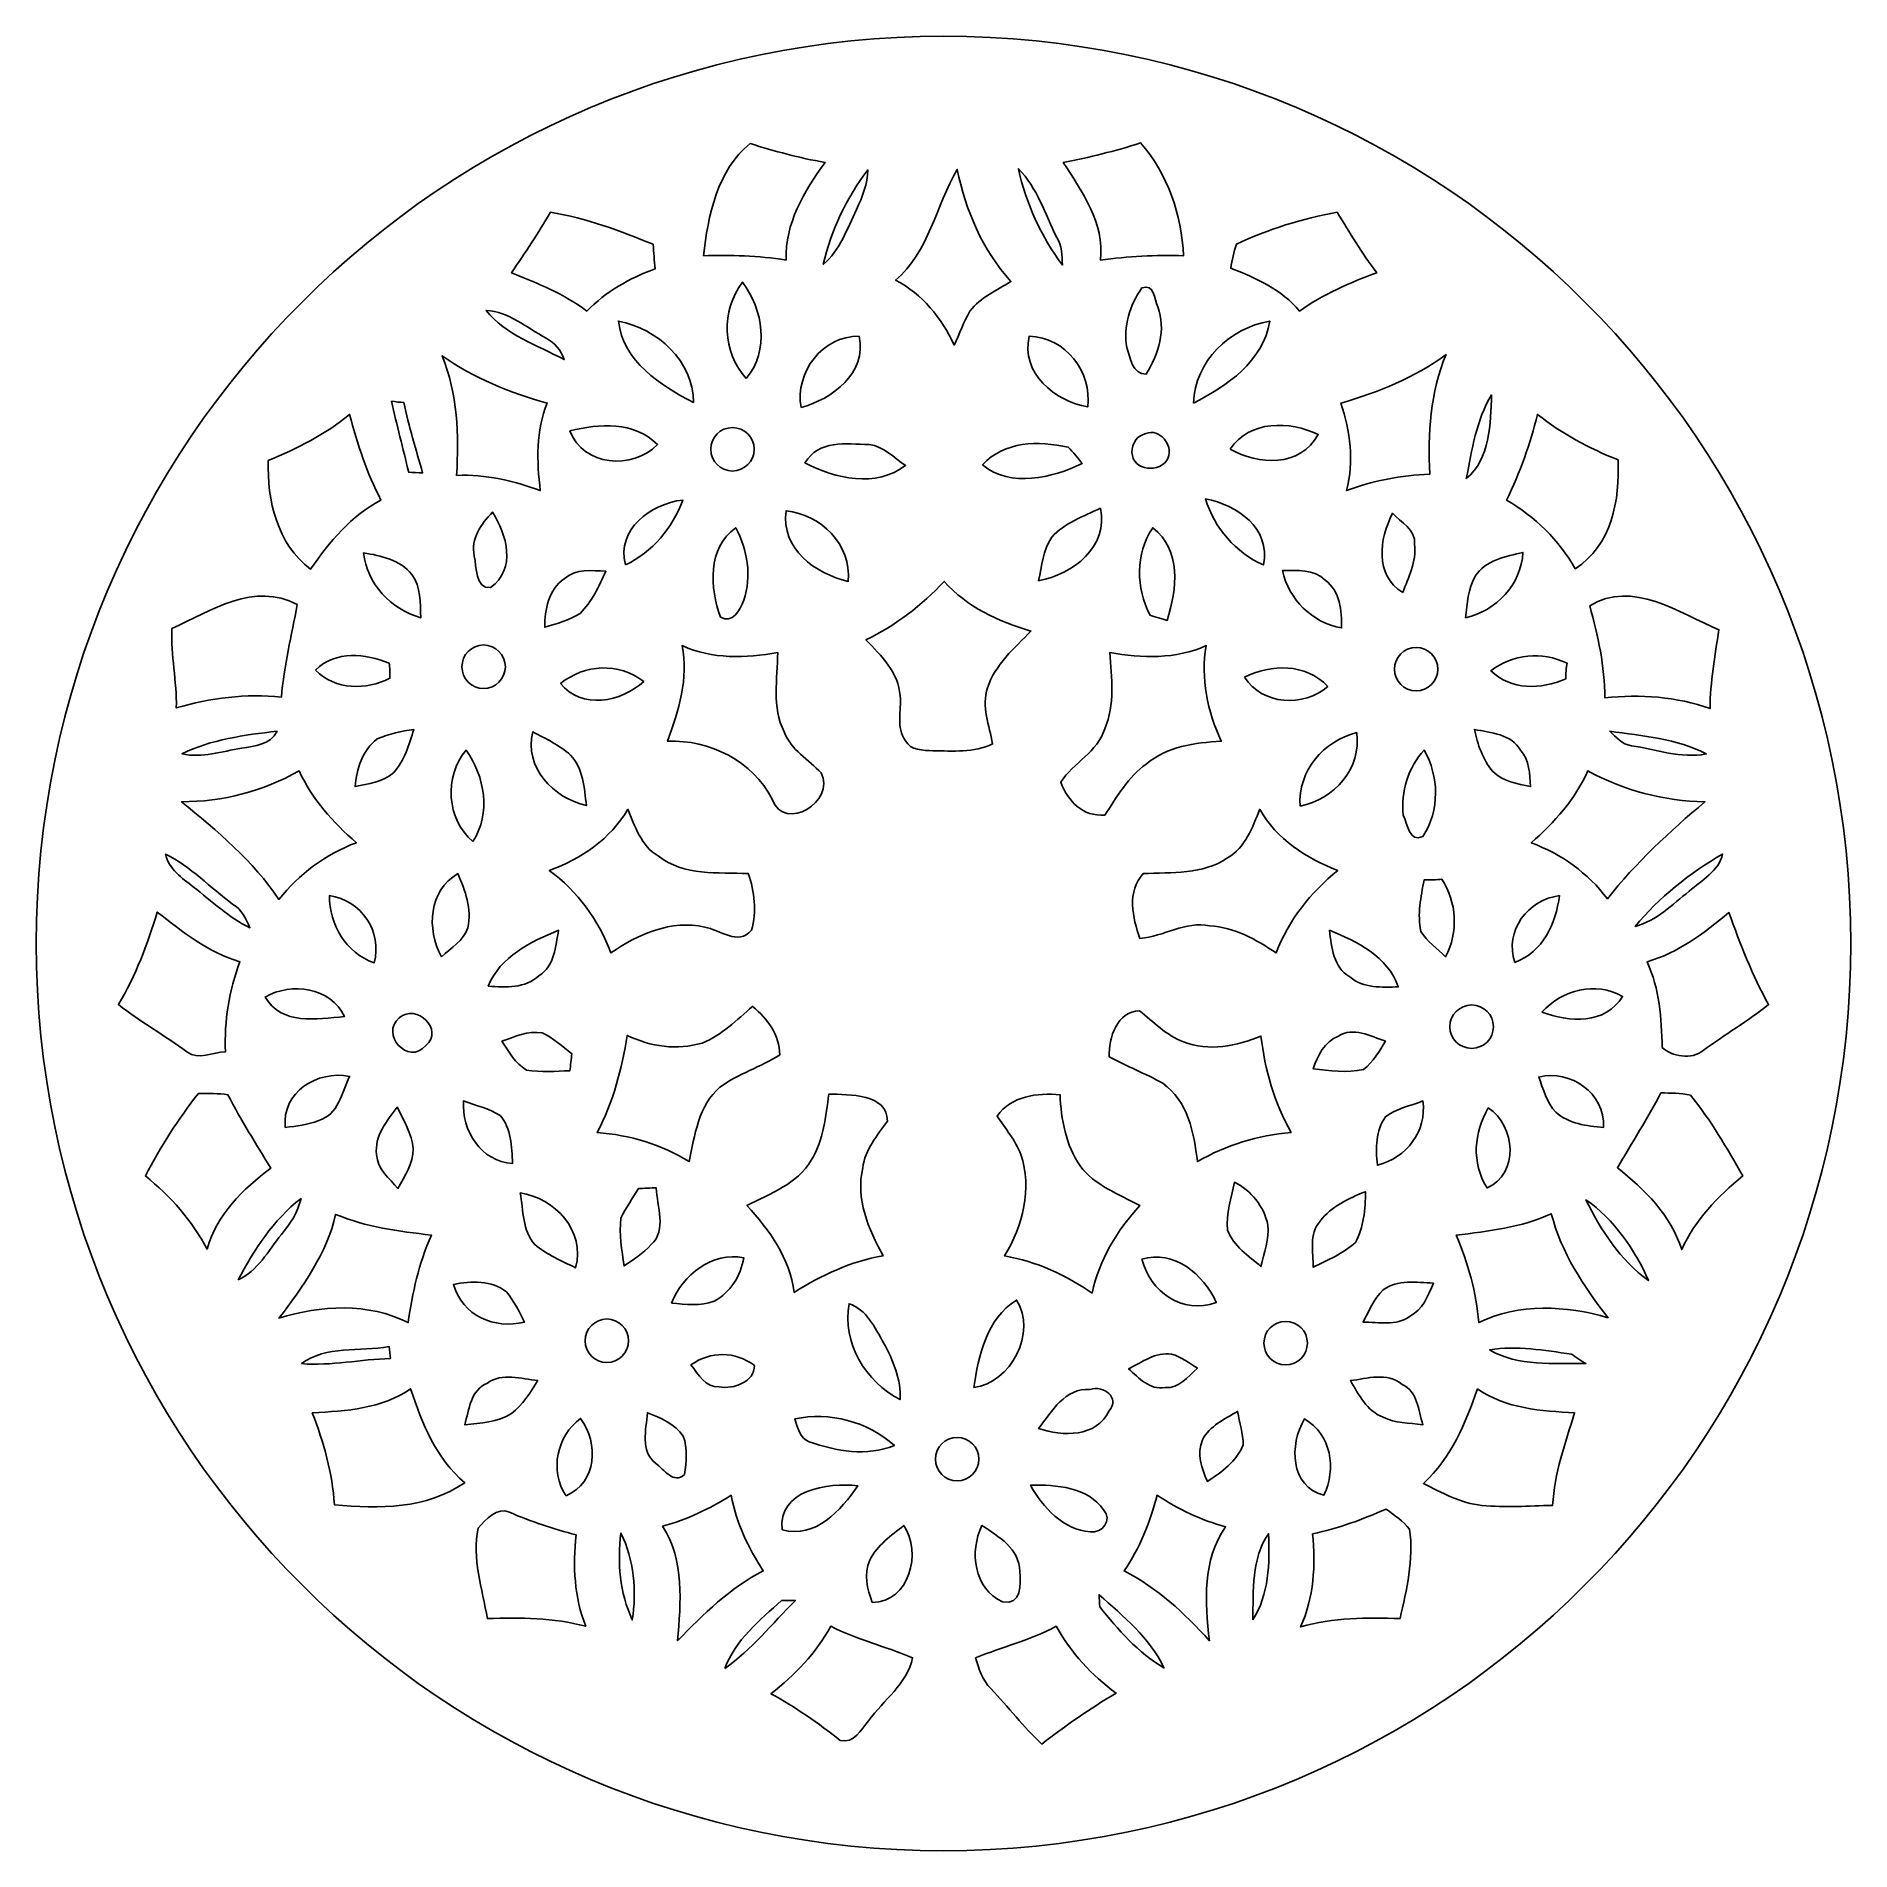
# Model space of a CAD drawing. Header units: centimetres. Extents: x -10.6 to 10.6, y -10.6 to 10.6.
import ezdxf

# ---------------------------------------------------------------- set-up
doc = ezdxf.new("R2010")
doc.units = ezdxf.units.CM
doc.header["$MEASUREMENT"] = 0
doc.layers.add('Camada 1', color=7, linetype='Continuous')

msp = doc.modelspace()

# ---------------------------------------------------------------- linework, layer by layer
at = {"layer": 'Camada 1'}
for points, knots in [([(-10.60451, 0), (-10.60451, 5.85671), (-5.85672, 10.6045), (-0.00001, 10.6045), (-0.00001, 10.6045), (5.8567, 10.6045), (10.60449, 5.85671), (10.60449, 0), (10.60449, 0), (10.60449, -5.85671), (5.8567, -10.6045), (-0.00001, -10.6045), (-0.00001, -10.6045), (-5.85672, -10.6045), (-10.60451, -5.85674), (-10.60451, 0)], [0, 0, 0, 0, 0.2, 0.2, 0.2, 0.2, 0.4, 0.4, 0.4, 0.4, 0.6, 0.6, 0.6, 0.6, 1, 1, 1, 1]), ([(-2.80603, 8.03995), (-2.48935, 8.04757), (-2.16513, 8.03995), (-1.84088, 7.98896), (-1.84088, 7.98896), (-1.8553, 8.41518), (-1.62776, 8.7916), (-1.38492, 9.13032), (-1.38492, 9.13032), (-1.68636, 9.18131), (-1.97409, 9.26195), (-2.26103, 9.35101), (-2.26103, 9.35101), (-2.64315, 9.042), (-2.75351, 8.50384), (-2.80603, 8.03995), (-2.80603, 8.03995), (-2.80603, 8.03995), (-2.80603, 8.03995), (-2.80603, 8.03995)], [0, 0, 0, 0, 0.16666667, 0.16666667, 0.16666667, 0.16666667, 0.33333333, 0.33333333, 0.33333333, 0.33333333, 0.5, 0.5, 0.5, 0.5, 0.66666667, 0.66666667, 0.66666667, 0.66666667, 1, 1, 1, 1]), ([(1.39934, 9.13032), (1.62013, 8.78395), (1.88422, 8.42319), (1.83326, 7.98896), (1.83326, 7.98896), (2.15595, 8.0327), (2.48093, 8.04757), (2.80603, 8.03995), (2.80603, 8.03995), (2.78232, 8.51871), (2.62106, 8.99748), (2.30443, 9.35789), (2.30443, 9.35789), (2.00294, 9.26195), (1.70689, 9.18853), (1.39934, 9.13032), (1.39934, 9.13032), (1.39934, 9.13032), (1.39934, 9.13032), (1.39934, 9.13032)], [0, 0, 0, 0, 0.16666667, 0.16666667, 0.16666667, 0.16666667, 0.33333333, 0.33333333, 0.33333333, 0.33333333, 0.5, 0.5, 0.5, 0.5, 0.66666667, 0.66666667, 0.66666667, 0.66666667, 1, 1, 1, 1]), ([(-1.40627, 7.93716), (-1.20685, 8.10618), (-1.12766, 8.35697), (-1.01731, 8.57806), (-1.01731, 8.57806), (-0.95034, 8.72533), (-0.88412, 8.8791), (-0.88412, 9.04201), (-0.88412, 9.04201), (-1.13378, 8.72535), (-1.31034, 8.33414), (-1.40627, 7.93716), (-1.40627, 7.93716), (-1.40627, 7.93716), (-1.40627, 7.93716), (-1.40627, 7.93716)], [0, 0, 0, 0, 0.2, 0.2, 0.2, 0.2, 0.4, 0.4, 0.4, 0.4, 0.6, 0.6, 0.6, 0.6, 1, 1, 1, 1]), ([(-0.55982, 7.75298), (-0.24396, 7.5905), (-0.02171, 7.31113), (0.12521, 6.99413), (0.12521, 6.99413), (0.19069, 7.12732), (0.23488, 7.26662), (0.30941, 7.39259), (0.30941, 7.39259), (0.43347, 7.55359), (0.62604, 7.6354), (0.78741, 7.73777), (0.78741, 7.73777), (0.45557, 8.10618), (0.25766, 8.57047), (0.16093, 9.04923), (0.16093, 9.04923), (-0.08868, 8.62145), (-0.17011, 8.08448), (-0.55982, 7.75298), (-0.55982, 7.75298), (-0.55982, 7.75298), (-0.55982, 7.75298), (-0.55982, 7.75298)], [0, 0, 0, 0, 0.14285714, 0.14285714, 0.14285714, 0.14285714, 0.28571429, 0.28571429, 0.28571429, 0.28571429, 0.42857143, 0.42857143, 0.42857143, 0.42857143, 0.57142857, 0.57142857, 0.57142857, 0.57142857, 0.71428571, 0.71428571, 0.71428571, 0.71428571, 1, 1, 1, 1]), ([(0.87647, 9.05568), (0.96405, 8.6515), (1.14134, 8.26103), (1.39098, 7.92953), (1.39098, 7.92953), (1.38413, 8.03991), (1.38413, 8.15789), (1.32481, 8.25341), (1.32481, 8.25341), (1.18551, 8.52633), (1.09645, 8.83499), (0.87647, 9.05568), (0.87647, 9.05568), (0.87647, 9.05568), (0.87647, 9.05568), (0.87647, 9.05568)], [0, 0, 0, 0, 0.2, 0.2, 0.2, 0.2, 0.4, 0.4, 0.4, 0.4, 0.6, 0.6, 0.6, 0.6, 1, 1, 1, 1]), ([(-4.59397, 8.54803), (-4.73483, 8.3052), (-4.88856, 8.07649), (-5.05069, 7.8413), (-5.05069, 7.8413), (-4.74242, 7.71647), (-4.43262, 7.5905), (-4.16775, 7.39259), (-4.16775, 7.39259), (-3.94624, 7.62095), (-3.67377, 7.77467), (-3.37231, 7.88503), (-3.37231, 7.88503), (-3.37993, 7.98171), (-3.38678, 8.07648), (-3.3944, 8.17276), (-3.3944, 8.17276), (-3.77723, 8.32689), (-4.17461, 8.4818), (-4.59397, 8.54803), (-4.59397, 8.54803), (-4.59397, 8.54803), (-4.59397, 8.54803), (-4.59397, 8.54803)], [0, 0, 0, 0, 0.14285714, 0.14285714, 0.14285714, 0.14285714, 0.28571429, 0.28571429, 0.28571429, 0.28571429, 0.42857143, 0.42857143, 0.42857143, 0.42857143, 0.57142857, 0.57142857, 0.57142857, 0.57142857, 0.71428571, 0.71428571, 0.71428571, 0.71428571, 1, 1, 1, 1]), ([(3.42327, 8.17274), (3.3944, 8.08447), (3.37152, 7.98896), (3.3571, 7.89228), (3.3571, 7.89228), (3.65243, 7.78229), (3.95461, 7.64222), (4.16011, 7.39256), (4.16011, 7.39256), (4.43186, 7.58322), (4.74846, 7.72366), (5.06509, 7.84127), (5.06509, 7.84127), (4.88777, 8.06924), (4.74846, 8.31276), (4.60159, 8.548), (4.60159, 8.548), (4.1966, 8.47418), (3.79094, 8.34972), (3.42327, 8.17274), (3.42327, 8.17274), (3.42327, 8.17274), (3.42327, 8.17274), (3.42327, 8.17274)], [0, 0, 0, 0, 0.14285714, 0.14285714, 0.14285714, 0.14285714, 0.28571429, 0.28571429, 0.28571429, 0.28571429, 0.42857143, 0.42857143, 0.42857143, 0.42857143, 0.57142857, 0.57142857, 0.57142857, 0.57142857, 0.71428571, 0.71428571, 0.71428571, 0.71428571, 1, 1, 1, 1]), ([(-2.30517, 6.6044), (-2.03268, 6.93584), (-2.10652, 7.40664), (-2.34856, 7.73055), (-2.34856, 7.73055), (-2.60658, 7.39944), (-2.58454, 6.90655), (-2.30517, 6.6044), (-2.30517, 6.6044), (-2.30517, 6.6044), (-2.30517, 6.6044), (-2.30517, 6.6044)], [0, 0, 0, 0, 0.25, 0.25, 0.25, 0.25, 0.5, 0.5, 0.5, 0.5, 1, 1, 1, 1]), ([(2.31885, 7.66469), (2.17955, 7.46604), (2.09816, 7.20836), (2.14224, 6.96481), (2.14224, 6.96481), (2.18719, 6.84681), (2.20164, 6.64895), (2.3706, 6.65615), (2.3706, 6.65615), (2.5107, 6.89131), (2.60653, 7.17182), (2.50382, 7.44358), (2.50382, 7.44358), (2.46651, 7.53224), (2.46651, 7.71647), (2.31885, 7.66469), (2.31885, 7.66469), (2.31885, 7.66469), (2.31885, 7.66469), (2.31885, 7.66469)], [0, 0, 0, 0, 0.16666667, 0.16666667, 0.16666667, 0.16666667, 0.33333333, 0.33333333, 0.33333333, 0.33333333, 0.5, 0.5, 0.5, 0.5, 0.66666667, 0.66666667, 0.66666667, 0.66666667, 1, 1, 1, 1]), ([(-5.34603, 7.39944), (-5.11693, 7.11208), (-4.74852, 6.99412), (-4.43264, 6.82511), (-4.43264, 6.82511), (-4.46997, 6.93586), (-4.543, 7.02416), (-4.64579, 7.07517), (-4.64579, 7.07517), (-4.87486, 7.20074), (-5.08033, 7.38497), (-5.34603, 7.39944), (-5.34603, 7.39944), (-5.34603, 7.39944), (-5.34603, 7.39944), (-5.34603, 7.39944)], [0, 0, 0, 0, 0.2, 0.2, 0.2, 0.2, 0.4, 0.4, 0.4, 0.4, 0.6, 0.6, 0.6, 0.6, 1, 1, 1, 1]), ([(-3.79932, 7.27459), (-3.74677, 6.80384), (-3.30606, 6.52299), (-2.92323, 6.32468), (-2.92323, 6.32468), (-2.92326, 6.8099), (-3.34186, 7.1855), (-3.79932, 7.27459), (-3.79932, 7.27459), (-3.79932, 7.27459), (-3.79932, 7.27459), (-3.79932, 7.27459)], [0, 0, 0, 0, 0.25, 0.25, 0.25, 0.25, 0.5, 0.5, 0.5, 0.5, 1, 1, 1, 1]), ([(2.92324, 6.31746), (3.31292, 6.51571), (3.73919, 6.80382), (3.8138, 7.27459), (3.8138, 7.27459), (3.34268, 7.19352), (2.93768, 6.8099), (2.92324, 6.31746), (2.92324, 6.31746), (2.92324, 6.31746), (2.92324, 6.31746), (2.92324, 6.31746)], [0, 0, 0, 0, 0.25, 0.25, 0.25, 0.25, 0.5, 0.5, 0.5, 0.5, 1, 1, 1, 1]), ([(-1.66427, 6.26531), (-1.30348, 6.36196), (-0.89092, 6.67063), (-0.98686, 7.09761), (-0.98686, 7.09761), (-1.41387, 7.10562), (-1.73811, 6.67784), (-1.66427, 6.26531), (-1.66427, 6.26531), (-1.66427, 6.26531), (-1.66427, 6.26531), (-1.66427, 6.26531)], [0, 0, 0, 0, 0.25, 0.25, 0.25, 0.25, 0.5, 0.5, 0.5, 0.5, 1, 1, 1, 1]), ([(1.00133, 7.09761), (0.89854, 6.67063), (1.3034, 6.33913), (1.68631, 6.27293), (1.68631, 6.27293), (1.73737, 6.67784), (1.42831, 7.09078), (1.00133, 7.09761), (1.00133, 7.09761), (1.00133, 7.09761), (1.00133, 7.09761), (1.00133, 7.09761)], [0, 0, 0, 0, 0.25, 0.25, 0.25, 0.25, 0.5, 0.5, 0.5, 0.5, 1, 1, 1, 1]), ([(-5.8613, 6.86964), (-5.67712, 6.42779), (-5.66265, 5.94183), (-5.6916, 5.47103), (-5.6916, 5.47103), (-5.35288, 5.48593), (-5.02175, 5.41168), (-4.71272, 5.29408), (-4.71272, 5.29408), (-4.75611, 5.63965), (-4.76447, 5.99359), (-4.63128, 6.31749), (-4.63128, 6.31749), (-5.06591, 6.43541), (-5.49295, 6.61162), (-5.8613, 6.86964), (-5.8613, 6.86964), (-5.8613, 6.86964), (-5.8613, 6.86964), (-5.8613, 6.86964)], [0, 0, 0, 0, 0.16666667, 0.16666667, 0.16666667, 0.16666667, 0.33333333, 0.33333333, 0.33333333, 0.33333333, 0.5, 0.5, 0.5, 0.5, 0.66666667, 0.66666667, 0.66666667, 0.66666667, 1, 1, 1, 1]), ([(4.64578, 6.31746), (4.75683, 5.98596), (4.80022, 5.63962), (4.71195, 5.29405), (4.71195, 5.29405), (5.02019, 5.41166), (5.35134, 5.471), (5.68398, 5.4859), (5.68398, 5.4859), (5.66112, 5.95665), (5.69075, 6.44187), (5.87504, 6.88488), (5.87504, 6.88488), (5.50657, 6.61162), (5.07959, 6.44186), (4.64578, 6.31746), (4.64578, 6.31746), (4.64578, 6.31746), (4.64578, 6.31746), (4.64578, 6.31746)], [0, 0, 0, 0, 0.16666667, 0.16666667, 0.16666667, 0.16666667, 0.33333333, 0.33333333, 0.33333333, 0.33333333, 0.5, 0.5, 0.5, 0.5, 0.66666667, 0.66666667, 0.66666667, 0.66666667, 1, 1, 1, 1]), ([(6.11096, 5.43375), (6.39028, 5.66206), (6.39713, 6.08145), (6.40549, 6.41297), (6.40549, 6.41297), (6.22817, 6.11804), (6.17713, 5.77281), (6.11096, 5.43375), (6.11096, 5.43375), (6.11096, 5.43375), (6.11096, 5.43375), (6.11096, 5.43375)], [0, 0, 0, 0, 0.25, 0.25, 0.25, 0.25, 0.5, 0.5, 0.5, 0.5, 1, 1, 1, 1]), ([(-7.89288, 5.64684), (-7.9073, 5.17567), (-7.79009, 4.67598), (-7.39964, 4.37417), (-7.39964, 4.37417), (-7.1789, 4.69768), (-6.92162, 4.99986), (-6.5753, 5.18409), (-6.5753, 5.18409), (-6.74426, 5.50032), (-6.84779, 5.83901), (-6.94291, 6.18501), (-6.94291, 6.18501), (-7.2238, 5.94902), (-7.55411, 5.78689), (-7.89288, 5.64684), (-7.89288, 5.64684), (-7.89288, 5.64684), (-7.89288, 5.64684), (-7.89288, 5.64684)], [0, 0, 0, 0, 0.16666667, 0.16666667, 0.16666667, 0.16666667, 0.33333333, 0.33333333, 0.33333333, 0.33333333, 0.5, 0.5, 0.5, 0.5, 0.66666667, 0.66666667, 0.66666667, 0.66666667, 1, 1, 1, 1]), ([(-6.45048, 6.33915), (-6.39187, 6.05978), (-6.31803, 5.78689), (-6.25101, 5.50759), (-6.25101, 5.50759), (-6.20688, 5.50759), (-6.1338, 5.50034), (-6.08967, 5.50034), (-6.08967, 5.50034), (-6.16275, 5.77283), (-6.25101, 6.04498), (-6.30962, 6.32468), (-6.30962, 6.32468), (-6.34766, 6.32465), (-6.41314, 6.33188), (-6.45048, 6.33915), (-6.45048, 6.33915), (-6.45048, 6.33915), (-6.45048, 6.33915), (-6.45048, 6.33915)], [0, 0, 0, 0, 0.16666667, 0.16666667, 0.16666667, 0.16666667, 0.33333333, 0.33333333, 0.33333333, 0.33333333, 0.5, 0.5, 0.5, 0.5, 0.66666667, 0.66666667, 0.66666667, 0.66666667, 1, 1, 1, 1]), ([(6.94212, 6.18501), (6.86222, 5.83904), (6.73664, 5.50757), (6.58213, 5.18409), (6.58213, 5.18409), (6.91246, 4.99184), (7.19408, 4.71289), (7.38363, 4.38145), (7.38363, 4.38145), (7.81218, 4.65315), (7.90732, 5.18409), (7.88523, 5.65486), (7.88523, 5.65486), (7.54569, 5.78689), (7.22988, 5.95664), (6.94212, 6.18501), (6.94212, 6.18501), (6.94212, 6.18501), (6.94212, 6.18501), (6.94212, 6.18501)], [0, 0, 0, 0, 0.16666667, 0.16666667, 0.16666667, 0.16666667, 0.33333333, 0.33333333, 0.33333333, 0.33333333, 0.5, 0.5, 0.5, 0.5, 0.66666667, 0.66666667, 0.66666667, 0.66666667, 1, 1, 1, 1]), ([(-4.36641, 5.99355), (-4.21187, 5.57379), (-3.63799, 5.53688), (-3.34186, 5.83107), (-3.34186, 5.83107), (-3.62351, 6.11153), (-4.02009, 6.07425), (-4.36641, 5.99355), (-4.36641, 5.99355), (-4.36641, 5.99355), (-4.36641, 5.99355), (-4.36641, 5.99355)], [0, 0, 0, 0, 0.25, 0.25, 0.25, 0.25, 0.5, 0.5, 0.5, 0.5, 1, 1, 1, 1]), ([(-2.46733, 6.03049), (-2.60737, 6.03049), (-2.72077, 5.91672), (-2.72077, 5.77665), (-2.72077, 5.77665), (-2.72077, 5.63658), (-2.6074, 5.52281), (-2.46733, 5.52281), (-2.46733, 5.52281), (-2.32649, 5.52281), (-2.21309, 5.63658), (-2.21309, 5.77665), (-2.21309, 5.77665), (-2.21309, 5.91672), (-2.32647, 6.03049), (-2.46733, 6.03049)], [0, 0, 0, 0, 0.2, 0.2, 0.2, 0.2, 0.4, 0.4, 0.4, 0.4, 0.6, 0.6, 0.6, 0.6, 1, 1, 1, 1]), ([(2.33488, 5.94902), (2.24585, 5.92658), (2.17957, 5.7945), (2.20851, 5.70584), (2.20851, 5.70584), (2.24584, 5.50031), (2.59131, 5.50756), (2.63549, 5.70584), (2.63549, 5.70584), (2.66513, 5.86798), (2.4962, 6.03769), (2.33488, 5.94902), (2.33488, 5.94902), (2.33488, 5.94902), (2.33488, 5.94902), (2.33488, 5.94902)], [0, 0, 0, 0, 0.2, 0.2, 0.2, 0.2, 0.4, 0.4, 0.4, 0.4, 0.6, 0.6, 0.6, 0.6, 1, 1, 1, 1]), ([(3.35022, 5.77927), (3.6814, 5.58861), (4.16773, 5.56578), (4.38088, 5.94903), (4.38088, 5.94903), (4.04893, 6.11153), (3.57858, 6.11804), (3.35022, 5.77927), (3.35022, 5.77927), (3.35022, 5.77927), (3.35022, 5.77927), (3.35022, 5.77927)], [0, 0, 0, 0, 0.25, 0.25, 0.25, 0.25, 0.5, 0.5, 0.5, 0.5, 1, 1, 1, 1]), ([(-1.6194, 5.61753), (-1.26695, 5.43375), (-0.78818, 5.32334), (-0.44261, 5.58864), (-0.44261, 5.58864), (-0.58191, 5.67656), (-0.69989, 5.81621), (-0.86965, 5.83108), (-0.86965, 5.83108), (-1.14137, 5.83904), (-1.45879, 5.89002), (-1.6194, 5.61753), (-1.6194, 5.61753), (-1.6194, 5.61753), (-1.6194, 5.61753), (-1.6194, 5.61753)], [0, 0, 0, 0, 0.2, 0.2, 0.2, 0.2, 0.4, 0.4, 0.4, 0.4, 0.6, 0.6, 0.6, 0.6, 1, 1, 1, 1]), ([(0.45557, 5.59509), (0.78741, 5.32334), (1.26623, 5.44137), (1.62016, 5.61033), (1.62016, 5.61033), (1.56764, 5.67656), (1.51737, 5.74275), (1.45797, 5.80178), (1.45797, 5.80178), (1.10401, 5.8756), (0.71436, 5.8756), (0.45557, 5.59509), (0.45557, 5.59509), (0.45557, 5.59509), (0.45557, 5.59509), (0.45557, 5.59509)], [0, 0, 0, 0, 0.2, 0.2, 0.2, 0.2, 0.4, 0.4, 0.4, 0.4, 0.6, 0.6, 0.6, 0.6, 1, 1, 1, 1]), ([(-3.71863, 4.42518), (-3.402, 4.57933), (-3.16605, 4.85222), (-3.04884, 5.18411), (-3.04884, 5.18411), (-3.42409, 5.13919), (-3.82142, 4.84497), (-3.71863, 4.42518), (-3.71863, 4.42518), (-3.71863, 4.42518), (-3.71863, 4.42518), (-3.71863, 4.42518)], [0, 0, 0, 0, 0.25, 0.25, 0.25, 0.25, 0.5, 0.5, 0.5, 0.5, 1, 1, 1, 1]), ([(3.06257, 5.19819), (3.16525, 4.85222), (3.41571, 4.57171), (3.73919, 4.42518), (3.73919, 4.42518), (3.82824, 4.85907), (3.43092, 5.12395), (3.06257, 5.19819), (3.06257, 5.19819), (3.06257, 5.19819), (3.06257, 5.19819), (3.06257, 5.19819)], [0, 0, 0, 0, 0.25, 0.25, 0.25, 0.25, 0.5, 0.5, 0.5, 0.5, 1, 1, 1, 1]), ([(-5.48533, 4.52871), (-5.45562, 4.40348), (-5.47848, 4.14549), (-5.29427, 4.1603), (-5.29427, 4.1603), (-4.99209, 4.38144), (-5.10319, 4.77876), (-5.2722, 5.0429), (-5.2722, 5.0429), (-5.40463, 4.90321), (-5.52946, 4.73424), (-5.48533, 4.52871), (-5.48533, 4.52871), (-5.48533, 4.52871), (-5.48533, 4.52871), (-5.48533, 4.52871)], [0, 0, 0, 0, 0.2, 0.2, 0.2, 0.2, 0.4, 0.4, 0.4, 0.4, 0.6, 0.6, 0.6, 0.6, 1, 1, 1, 1]), ([(-1.84088, 5.05812), (-1.90025, 4.61621), (-1.50219, 4.32171), (-1.11243, 4.23299), (-1.11243, 4.23299), (-1.07515, 4.66836), (-1.43591, 5.01393), (-1.84088, 5.05812), (-1.84088, 5.05812), (-1.84088, 5.05812), (-1.84088, 5.05812), (-1.84088, 5.05812)], [0, 0, 0, 0, 0.25, 0.25, 0.25, 0.25, 0.5, 0.5, 0.5, 0.5, 1, 1, 1, 1]), ([(1.2662, 4.74946), (1.16262, 4.601), (1.14899, 4.41077), (1.11237, 4.24061), (1.11237, 4.24061), (1.50901, 4.31408), (1.93597, 4.63907), (1.83328, 5.08744), (1.83328, 5.08744), (1.63458, 4.99187), (1.41458, 4.91802), (1.2662, 4.74946), (1.2662, 4.74946), (1.2662, 4.74946), (1.2662, 4.74946), (1.2662, 4.74946)], [0, 0, 0, 0, 0.2, 0.2, 0.2, 0.2, 0.4, 0.4, 0.4, 0.4, 0.6, 0.6, 0.6, 0.6, 1, 1, 1, 1]), ([(5.36727, 4.10094), (5.43352, 4.27752), (5.52946, 4.46175), (5.50657, 4.66837), (5.50657, 4.66837), (5.52178, 4.83699), (5.34517, 4.92644), (5.24855, 5.02918), (5.24855, 5.02918), (5.0948, 4.72697), (5.0354, 4.31408), (5.36727, 4.10094), (5.36727, 4.10094), (5.36727, 4.10094), (5.36727, 4.10094), (5.36727, 4.10094)], [0, 0, 0, 0, 0.2, 0.2, 0.2, 0.2, 0.4, 0.4, 0.4, 0.4, 0.6, 0.6, 0.6, 0.6, 1, 1, 1, 1]), ([(-2.60658, 3.81399), (-2.46733, 3.73295), (-2.37901, 3.89503), (-2.33488, 4.0123), (-2.33488, 4.0123), (-2.23823, 4.29239), (-2.28995, 4.601), (-2.42926, 4.85907), (-2.42926, 4.85907), (-2.7611, 4.62423), (-2.73147, 4.15308), (-2.60658, 3.81399), (-2.60658, 3.81399), (-2.60658, 3.81399), (-2.60658, 3.81399), (-2.60658, 3.81399)], [0, 0, 0, 0, 0.2, 0.2, 0.2, 0.2, 0.4, 0.4, 0.4, 0.4, 0.6, 0.6, 0.6, 0.6, 1, 1, 1, 1]), ([(2.44524, 4.85907), (2.23818, 4.55001), (2.2526, 4.16031), (2.41399, 3.83606), (2.41399, 3.83606), (2.46651, 3.82159), (2.56245, 3.79227), (2.61338, 3.77706), (2.61338, 3.77706), (2.73218, 4.14546), (2.78234, 4.601), (2.44524, 4.85907), (2.44524, 4.85907), (2.44524, 4.85907), (2.44524, 4.85907), (2.44524, 4.85907)], [0, 0, 0, 0, 0.2, 0.2, 0.2, 0.2, 0.4, 0.4, 0.4, 0.4, 0.6, 0.6, 0.6, 0.6, 1, 1, 1, 1]), ([(-6.78081, 4.56523), (-6.73662, 4.20407), (-6.46492, 3.90949), (-6.11094, 3.80675), (-6.11094, 3.80675), (-6.11935, 3.98296), (-6.10332, 4.16717), (-6.21447, 4.31406), (-6.21447, 4.31406), (-6.35454, 4.48418), (-6.57528, 4.53517), (-6.78081, 4.56523), (-6.78081, 4.56523), (-6.78081, 4.56523), (-6.78081, 4.56523), (-6.78081, 4.56523)], [0, 0, 0, 0, 0.2, 0.2, 0.2, 0.2, 0.4, 0.4, 0.4, 0.4, 0.6, 0.6, 0.6, 0.6, 1, 1, 1, 1]), ([(6.21373, 4.29239), (6.13224, 4.14547), (6.11851, 3.97537), (6.10329, 3.80677), (6.10329, 3.80677), (6.4641, 3.89504), (6.75186, 4.19002), (6.77314, 4.57171), (6.77314, 4.57171), (6.57443, 4.5207), (6.33165, 4.48418), (6.21373, 4.29239), (6.21373, 4.29239), (6.21373, 4.29239), (6.21373, 4.29239), (6.21373, 4.29239)], [0, 0, 0, 0, 0.2, 0.2, 0.2, 0.2, 0.4, 0.4, 0.4, 0.4, 0.6, 0.6, 0.6, 0.6, 1, 1, 1, 1]), ([(-4.4326, 4.2631), (-4.61678, 4.13827), (-4.6617, 3.90189), (-4.6617, 3.69602), (-4.6617, 3.69602), (-4.52009, 3.74013), (-4.37399, 3.77706), (-4.24842, 3.8585), (-4.24842, 3.8585), (-4.10912, 3.99061), (-4.02842, 4.17478), (-3.94624, 4.351), (-3.94624, 4.351), (-4.10912, 4.35861), (-4.30018, 4.3879), (-4.4326, 4.2631), (-4.4326, 4.2631), (-4.4326, 4.2631), (-4.4326, 4.2631), (-4.4326, 4.2631)], [0, 0, 0, 0, 0.16666667, 0.16666667, 0.16666667, 0.16666667, 0.33333333, 0.33333333, 0.33333333, 0.33333333, 0.5, 0.5, 0.5, 0.5, 0.66666667, 0.66666667, 0.66666667, 0.66666667, 1, 1, 1, 1]), ([(3.96067, 4.35861), (4.04139, 4.01989), (4.29939, 3.75462), (4.65412, 3.68839), (4.65412, 3.68839), (4.65412, 3.88781), (4.63811, 4.11617), (4.4615, 4.2482), (4.4615, 4.2482), (4.32905, 4.38145), (4.13042, 4.35861), (3.96067, 4.35861), (3.96067, 4.35861), (3.96067, 4.35861), (3.96067, 4.35861), (3.96067, 4.35861)], [0, 0, 0, 0, 0.2, 0.2, 0.2, 0.2, 0.4, 0.4, 0.4, 0.4, 0.6, 0.6, 0.6, 0.6, 1, 1, 1, 1]), ([(7.55408, 3.94607), (7.6493, 3.60084), (7.73069, 3.23929), (7.73069, 2.87207), (7.73069, 2.87207), (8.14325, 2.91546), (8.57029, 2.88615), (8.96076, 2.74645), (8.96076, 2.74645), (8.96076, 3.05625), (9.01937, 3.36491), (9.06344, 3.6667), (9.06344, 3.6667), (8.59916, 3.86538), (8.05417, 4.25582), (7.55408, 3.94607), (7.55408, 3.94607), (7.55408, 3.94607), (7.55408, 3.94607), (7.55408, 3.94607)], [0, 0, 0, 0, 0.16666667, 0.16666667, 0.16666667, 0.16666667, 0.33333333, 0.33333333, 0.33333333, 0.33333333, 0.5, 0.5, 0.5, 0.5, 0.66666667, 0.66666667, 0.66666667, 0.66666667, 1, 1, 1, 1]), ([(-9.01934, 3.68194), (-9.03455, 3.37214), (-8.96073, 3.06274), (-8.96759, 2.75407), (-8.96759, 2.75407), (-8.57101, 2.87207), (-8.15085, 2.92309), (-7.73905, 2.87856), (-7.73905, 2.87856), (-7.70939, 3.24657), (-7.61954, 3.60087), (-7.55408, 3.96131), (-7.55408, 3.96131), (-8.04814, 4.23299), (-8.57103, 3.88781), (-9.01934, 3.68194), (-9.01934, 3.68194), (-9.01934, 3.68194), (-9.01934, 3.68194), (-9.01934, 3.68194)], [0, 0, 0, 0, 0.16666667, 0.16666667, 0.16666667, 0.16666667, 0.33333333, 0.33333333, 0.33333333, 0.33333333, 0.5, 0.5, 0.5, 0.5, 0.66666667, 0.66666667, 0.66666667, 0.66666667, 1, 1, 1, 1]), ([(-0.90616, 3.54909), (-0.72884, 3.36491), (-0.52257, 3.16544), (-0.50735, 2.89377), (-0.50735, 2.89377), (-0.48682, 2.72441), (-0.55984, 2.52576), (-0.44263, 2.37082), (-0.44263, 2.37082), (-0.38402, 2.25287), (-0.23562, 2.26049), (-0.126, 2.25287), (-0.126, 2.25287), (0.11078, 2.25287), (0.35276, 2.22355), (0.57425, 2.33391), (0.57425, 2.33391), (0.53623, 2.54746), (0.4418, 2.76854), (0.51564, 2.98931), (0.51564, 2.98931), (0.6024, 3.26215), (0.83155, 3.4532), (1.02261, 3.65185), (1.02261, 3.65185), (0.64053, 3.76223), (0.27207, 3.93236), (0.00796, 4.23301), (0.00796, 4.23301), (-0.25007, 3.95367), (-0.55982, 3.71771), (-0.90616, 3.54909), (-0.90616, 3.54909), (-0.90616, 3.54909), (-0.90616, 3.54909), (-0.90616, 3.54909)], [0, 0, 0, 0, 0.1, 0.1, 0.1, 0.1, 0.2, 0.2, 0.2, 0.2, 0.3, 0.3, 0.3, 0.3, 0.4, 0.4, 0.4, 0.4, 0.5, 0.5, 0.5, 0.5, 0.6, 0.6, 0.6, 0.6, 0.7, 0.7, 0.7, 0.7, 0.8, 0.8, 0.8, 0.8, 1, 1, 1, 1]), ([(-7.34101, 3.19556), (-7.10505, 2.9596), (-6.75266, 2.9596), (-6.47101, 3.09965), (-6.47101, 3.09965), (-6.47101, 3.14378), (-6.47101, 3.2325), (-6.47937, 3.27623), (-6.47937, 3.27623), (-6.75946, 3.38661), (-7.09818, 3.43075), (-7.34101, 3.19556), (-7.34101, 3.19556), (-7.34101, 3.19556), (-7.34101, 3.19556), (-7.34101, 3.19556)], [0, 0, 0, 0, 0.2, 0.2, 0.2, 0.2, 0.4, 0.4, 0.4, 0.4, 0.6, 0.6, 0.6, 0.6, 1, 1, 1, 1]), ([(-5.37569, 3.48935), (-5.51579, 3.48935), (-5.62919, 3.37555), (-5.62919, 3.23511), (-5.62919, 3.23511), (-5.62919, 3.09546), (-5.51579, 2.98127), (-5.37569, 2.98127), (-5.37569, 2.98127), (-5.23567, 2.98127), (-5.1215, 3.09544), (-5.1215, 3.23511), (-5.1215, 3.23511), (-5.1215, 3.37555), (-5.23567, 3.48935), (-5.37569, 3.48935)], [0, 0, 0, 0, 0.2, 0.2, 0.2, 0.2, 0.4, 0.4, 0.4, 0.4, 0.6, 0.6, 0.6, 0.6, 1, 1, 1, 1]), ([(-3.05569, 3.48247), (-2.97425, 3.09962), (-3.09982, 2.72441), (-3.22545, 2.3632), (-3.22545, 2.3632), (-2.73147, 2.38564), (-2.2321, 2.13563), (-2.00379, 1.68653), (-2.00379, 1.68653), (-1.85533, 1.28881), (-1.25936, 1.66409), (-1.42909, 1.99519), (-1.42909, 1.99519), (-1.57601, 2.14971), (-1.78149, 2.26046), (-1.86372, 2.47395), (-1.86372, 2.47395), (-2.00376, 2.76166), (-1.94437, 3.09276), (-1.93675, 3.40142), (-1.93675, 3.40142), (-2.31205, 3.33563), (-2.70249, 3.32039), (-3.05569, 3.48247), (-3.05569, 3.48247), (-3.05569, 3.48247), (-3.05569, 3.48247), (-3.05569, 3.48247)], [0, 0, 0, 0, 0.125, 0.125, 0.125, 0.125, 0.25, 0.25, 0.25, 0.25, 0.375, 0.375, 0.375, 0.375, 0.5, 0.5, 0.5, 0.5, 0.625, 0.625, 0.625, 0.625, 0.75, 0.75, 0.75, 0.75, 1, 1, 1, 1]), ([(1.94364, 3.40143), (1.96573, 3.10724), (2.00912, 2.79096), (1.88424, 2.51052), (1.88424, 2.51052), (1.80354, 2.23877), (1.51737, 2.11314), (1.3697, 1.88444), (1.3697, 1.88444), (1.45797, 1.66407), (1.62772, 1.4795), (1.88424, 1.50193), (1.88424, 1.50193), (2.0327, 1.71548), (2.15599, 1.95103), (2.37062, 2.0979), (2.37062, 2.0979), (2.6134, 2.30457), (2.9377, 2.3491), (3.24673, 2.36317), (3.24673, 2.36317), (3.08454, 2.7171), (3.00315, 3.09958), (3.07089, 3.48244), (3.07089, 3.48244), (2.71617, 3.32039), (2.31885, 3.33563), (1.94364, 3.40143), (1.94364, 3.40143), (1.94364, 3.40143), (1.94364, 3.40143), (1.94364, 3.40143)], [0, 0, 0, 0, 0.11111111, 0.11111111, 0.11111111, 0.11111111, 0.22222222, 0.22222222, 0.22222222, 0.22222222, 0.33333333, 0.33333333, 0.33333333, 0.33333333, 0.44444444, 0.44444444, 0.44444444, 0.44444444, 0.55555556, 0.55555556, 0.55555556, 0.55555556, 0.66666667, 0.66666667, 0.66666667, 0.66666667, 0.77777778, 0.77777778, 0.77777778, 0.77777778, 1, 1, 1, 1]), ([(5.52409, 3.46078), (5.38407, 3.46078), (5.27065, 3.34701), (5.27065, 3.20694), (5.27065, 3.20694), (5.27065, 3.06653), (5.38408, 2.9527), (5.52409, 2.9527), (5.52409, 2.9527), (5.66419, 2.9527), (5.7783, 3.06652), (5.7783, 3.20694), (5.7783, 3.20694), (5.7783, 3.34701), (5.66419, 3.46078), (5.52409, 3.46078)], [0, 0, 0, 0, 0.2, 0.2, 0.2, 0.2, 0.4, 0.4, 0.4, 0.4, 0.6, 0.6, 0.6, 0.6, 1, 1, 1, 1]), ([(6.39714, 3.18831), (6.63992, 2.9596), (6.97944, 2.9668), (7.27325, 3.0928), (7.27325, 3.0928), (7.27325, 3.14379), (7.28082, 3.2325), (7.28846, 3.27624), (7.28846, 3.27624), (6.99464, 3.41664), (6.65516, 3.38661), (6.39714, 3.18831), (6.39714, 3.18831), (6.39714, 3.18831), (6.39714, 3.18831), (6.39714, 3.18831)], [0, 0, 0, 0, 0.2, 0.2, 0.2, 0.2, 0.4, 0.4, 0.4, 0.4, 0.6, 0.6, 0.6, 0.6, 1, 1, 1, 1]), ([(-4.47674, 3.04104), (-4.23322, 2.73164), (-3.76199, 2.8203), (-3.50474, 3.06274), (-3.50474, 3.06274), (-3.79932, 3.29144), (-4.19056, 3.26213), (-4.47674, 3.04104), (-4.47674, 3.04104), (-4.47674, 3.04104), (-4.47674, 3.04104), (-4.47674, 3.04104)], [0, 0, 0, 0, 0.25, 0.25, 0.25, 0.25, 0.5, 0.5, 0.5, 0.5, 1, 1, 1, 1]), ([(3.51847, 3.11446), (3.72545, 2.78336), (4.21181, 2.76166), (4.49124, 3.0045), (4.49124, 3.0045), (4.22636, 3.28348), (3.83578, 3.26213), (3.51847, 3.11446), (3.51847, 3.11446), (3.51847, 3.11446), (3.51847, 3.11446), (3.51847, 3.11446)], [0, 0, 0, 0, 0.25, 0.25, 0.25, 0.25, 0.5, 0.5, 0.5, 0.5, 1, 1, 1, 1]), ([(-8.90139, 2.21628), (-8.66543, 2.16495), (-8.43707, 2.24557), (-8.20342, 2.28216), (-8.20342, 2.28216), (-8.04814, 2.31222), (-7.87153, 2.31981), (-7.79009, 2.48158), (-7.79009, 2.48158), (-8.17297, 2.43668), (-8.56341, 2.38564), (-8.90139, 2.21628), (-8.90139, 2.21628), (-8.90139, 2.21628), (-8.90139, 2.21628), (-8.90139, 2.21628)], [0, 0, 0, 0, 0.2, 0.2, 0.2, 0.2, 0.4, 0.4, 0.4, 0.4, 0.6, 0.6, 0.6, 0.6, 1, 1, 1, 1]), ([(-6.61941, 2.39212), (-6.78843, 2.26046), (-6.86299, 2.03932), (-6.87746, 1.83345), (-6.87746, 1.83345), (-6.72294, 1.86996), (-6.55319, 1.88446), (-6.42836, 1.99519), (-6.42836, 1.99519), (-6.30279, 2.13566), (-6.24344, 2.32629), (-6.19238, 2.50327), (-6.19238, 2.50327), (-6.33245, 2.48158), (-6.47937, 2.45192), (-6.61941, 2.39212), (-6.61941, 2.39212), (-6.61941, 2.39212), (-6.61941, 2.39212), (-6.61941, 2.39212)], [0, 0, 0, 0, 0.16666667, 0.16666667, 0.16666667, 0.16666667, 0.33333333, 0.33333333, 0.33333333, 0.33333333, 0.5, 0.5, 0.5, 0.5, 0.66666667, 0.66666667, 0.66666667, 0.66666667, 1, 1, 1, 1]), ([(-4.80104, 2.47396), (-4.90378, 2.06142), (-4.56508, 1.70061), (-4.17461, 1.61309), (-4.17461, 1.61309), (-4.19744, 1.81822), (-4.21186, 2.04693), (-4.35953, 2.20184), (-4.35953, 2.20184), (-4.49124, 2.31981), (-4.64575, 2.39212), (-4.80104, 2.47396), (-4.80104, 2.47396), (-4.80104, 2.47396), (-4.80104, 2.47396), (-4.80104, 2.47396)], [0, 0, 0, 0, 0.2, 0.2, 0.2, 0.2, 0.4, 0.4, 0.4, 0.4, 0.6, 0.6, 0.6, 0.6, 1, 1, 1, 1]), ([(4.16773, 1.60509), (4.57191, 1.68653), (4.88774, 2.04694), (4.82993, 2.46596), (4.82993, 2.46596), (4.43951, 2.36321), (4.14418, 2.02488), (4.16773, 1.60509), (4.16773, 1.60509), (4.16773, 1.60509), (4.16773, 1.60509), (4.16773, 1.60509)], [0, 0, 0, 0, 0.25, 0.25, 0.25, 0.25, 0.5, 0.5, 0.5, 0.5, 1, 1, 1, 1]), ([(6.2069, 2.50328), (6.24262, 2.32633), (6.30281, 2.14974), (6.42071, 2.01044), (6.42071, 2.01044), (6.53723, 1.89207), (6.70699, 1.86997), (6.86225, 1.83346), (6.86225, 1.83346), (6.85468, 1.98112), (6.8478, 2.14247), (6.74353, 2.2605), (6.74353, 2.2605), (6.63992, 2.45192), (6.39714, 2.45949), (6.2069, 2.50328), (6.2069, 2.50328), (6.2069, 2.50328), (6.2069, 2.50328), (6.2069, 2.50328)], [0, 0, 0, 0, 0.16666667, 0.16666667, 0.16666667, 0.16666667, 0.33333333, 0.33333333, 0.33333333, 0.33333333, 0.5, 0.5, 0.5, 0.5, 0.66666667, 0.66666667, 0.66666667, 0.66666667, 1, 1, 1, 1]), ([(7.78861, 2.48158), (7.86243, 2.41501), (7.93011, 2.3263), (8.04055, 2.31222), (8.04055, 2.31222), (8.3267, 2.26809), (8.62123, 2.1577), (8.91656, 2.21631), (8.91656, 2.21631), (8.57029, 2.39212), (8.17217, 2.42903), (7.78861, 2.48158), (7.78861, 2.48158), (7.78861, 2.48158), (7.78861, 2.48158), (7.78861, 2.48158)], [0, 0, 0, 0, 0.2, 0.2, 0.2, 0.2, 0.4, 0.4, 0.4, 0.4, 0.6, 0.6, 0.6, 0.6, 1, 1, 1, 1]), ([(-5.50054, 1.19253), (-5.28739, 1.52403), (-5.3605, 1.95104), (-5.58119, 2.26047), (-5.58119, 2.26047), (-5.83847, 1.95106), (-5.81029, 1.45021), (-5.50054, 1.19253), (-5.50054, 1.19253), (-5.50054, 1.19253), (-5.50054, 1.19253), (-5.50054, 1.19253)], [0, 0, 0, 0, 0.25, 0.25, 0.25, 0.25, 0.5, 0.5, 0.5, 0.5, 1, 1, 1, 1]), ([(5.37492, 1.50196), (5.42588, 1.39922), (5.4404, 1.17126), (5.60328, 1.2523), (5.60328, 1.2523), (5.8019, 1.55295), (5.79434, 1.95866), (5.61693, 2.26047), (5.61693, 2.26047), (5.43352, 2.06142), (5.34518, 1.77445), (5.37492, 1.50196), (5.37492, 1.50196), (5.37492, 1.50196), (5.37492, 1.50196), (5.37492, 1.50196)], [0, 0, 0, 0, 0.2, 0.2, 0.2, 0.2, 0.4, 0.4, 0.4, 0.4, 0.6, 0.6, 0.6, 0.6, 1, 1, 1, 1]), ([(-8.90827, 1.65648), (-8.48959, 1.31816), (-8.0702, 0.96459), (-7.76805, 0.51512), (-7.76805, 0.51512), (-7.53281, 0.80931), (-7.2238, 1.04561), (-6.86299, 1.17772), (-6.86299, 1.17772), (-7.13548, 1.41368), (-7.37829, 1.68651), (-7.53281, 2.01764), (-7.53281, 2.01764), (-7.95222, 1.7817), (-8.42337, 1.65648), (-8.90827, 1.65648), (-8.90827, 1.65648), (-8.90827, 1.65648), (-8.90827, 1.65648), (-8.90827, 1.65648)], [0, 0, 0, 0, 0.16666667, 0.16666667, 0.16666667, 0.16666667, 0.33333333, 0.33333333, 0.33333333, 0.33333333, 0.5, 0.5, 0.5, 0.5, 0.66666667, 0.66666667, 0.66666667, 0.66666667, 1, 1, 1, 1]), ([(6.86828, 1.17771), (7.22301, 1.0456), (7.5313, 0.82452), (7.76035, 0.52273), (7.76035, 0.52273), (8.09068, 0.94249), (8.48803, 1.3105), (8.90068, 1.65647), (8.90068, 1.65647), (8.42186, 1.66409), (7.95141, 1.78932), (7.5313, 2.01763), (7.5313, 2.01763), (7.38361, 1.68653), (7.14151, 1.41369), (6.86828, 1.17771), (6.86828, 1.17771), (6.86828, 1.17771), (6.86828, 1.17771), (6.86828, 1.17771)], [0, 0, 0, 0, 0.16666667, 0.16666667, 0.16666667, 0.16666667, 0.33333333, 0.33333333, 0.33333333, 0.33333333, 0.5, 0.5, 0.5, 0.5, 0.66666667, 0.66666667, 0.66666667, 0.66666667, 1, 1, 1, 1]), ([(-4.60919, 0.85384), (-4.27735, 0.61138), (-4.02843, 0.27234), (-3.88839, -0.11051), (-3.88839, -0.11051), (-3.57097, 0.11018), (-3.18126, 0.27994), (-2.79082, 0.19122), (-2.79082, 0.19122), (-2.61344, 0.16193), (-2.40032, -0.02952), (-2.24583, 0.15471), (-2.24583, 0.15471), (-2.1796, 0.37545), (-2.20926, 0.60376), (-2.28234, 0.81691), (-2.28234, 0.81691), (-2.63701, 0.83252), (-3.0336, 0.78762), (-3.33578, 1.02358), (-3.33578, 1.02358), (-3.53369, 1.14079), (-3.60753, 1.36952), (-3.68897, 1.56857), (-3.68897, 1.56857), (-3.89524, 1.22227), (-4.23321, 0.98703), (-4.60919, 0.85384), (-4.60919, 0.85384), (-4.60919, 0.85384), (-4.60919, 0.85384), (-4.60919, 0.85384)], [0, 0, 0, 0, 0.11111111, 0.11111111, 0.11111111, 0.11111111, 0.22222222, 0.22222222, 0.22222222, 0.22222222, 0.33333333, 0.33333333, 0.33333333, 0.33333333, 0.44444444, 0.44444444, 0.44444444, 0.44444444, 0.55555556, 0.55555556, 0.55555556, 0.55555556, 0.66666667, 0.66666667, 0.66666667, 0.66666667, 0.77777778, 0.77777778, 0.77777778, 0.77777778, 1, 1, 1, 1]), ([(3.69579, 1.56858), (3.61509, 1.36154), (3.52603, 1.11945), (3.32056, 1.0011), (3.32056, 1.0011), (3.03277, 0.80282), (2.66513, 0.83253), (2.33485, 0.81692), (2.33485, 0.81692), (2.14223, 0.61139), (2.20848, 0.30164), (2.29675, 0.05915), (2.29675, 0.05915), (2.57686, 0.0809), (2.8265, 0.26508), (3.11349, 0.20647), (3.11349, 0.20647), (3.40046, 0.19123), (3.65927, 0.04394), (3.88684, -0.1105), (3.88684, -0.1105), (4.03371, 0.27235), (4.29184, 0.59657), (4.60844, 0.85385), (4.60844, 0.85385), (4.24078, 0.99348), (3.89442, 1.22227), (3.69579, 1.56858), (3.69579, 1.56858), (3.69579, 1.56858), (3.69579, 1.56858), (3.69579, 1.56858)], [0, 0, 0, 0, 0.11111111, 0.11111111, 0.11111111, 0.11111111, 0.22222222, 0.22222222, 0.22222222, 0.22222222, 0.33333333, 0.33333333, 0.33333333, 0.33333333, 0.44444444, 0.44444444, 0.44444444, 0.44444444, 0.55555556, 0.55555556, 0.55555556, 0.55555556, 0.66666667, 0.66666667, 0.66666667, 0.66666667, 0.77777778, 0.77777778, 0.77777778, 0.77777778, 1, 1, 1, 1]), ([(-9.09319, 1.04563), (-9.05668, 0.86907), (-8.90139, 0.76594), (-8.76897, 0.66241), (-8.76897, 0.66241), (-8.55582, 0.49345), (-8.34955, 0.30165), (-8.10677, 0.18444), (-8.10677, 0.18444), (-8.15088, 0.28792), (-8.20342, 0.39793), (-8.30616, 0.45614), (-8.30616, 0.45614), (-8.57103, 0.65558), (-8.7986, 0.89837), (-9.09319, 1.04563), (-9.09319, 1.04563), (-9.09319, 1.04563), (-9.09319, 1.04563), (-9.09319, 1.04563)], [0, 0, 0, 0, 0.16666667, 0.16666667, 0.16666667, 0.16666667, 0.33333333, 0.33333333, 0.33333333, 0.33333333, 0.5, 0.5, 0.5, 0.5, 0.66666667, 0.66666667, 0.66666667, 0.66666667, 1, 1, 1, 1]), ([(8.08393, 0.19852), (8.33507, 0.26509), (8.51846, 0.45612), (8.71716, 0.6114), (8.71716, 0.6114), (8.86406, 0.74351), (9.05588, 0.83976), (9.10763, 1.04563), (9.10763, 1.04563), (8.72473, 0.82452), (8.36323, 0.53758), (8.08393, 0.19852), (8.08393, 0.19852), (8.08393, 0.19852), (8.08393, 0.19852), (8.08393, 0.19852)], [0, 0, 0, 0, 0.2, 0.2, 0.2, 0.2, 0.4, 0.4, 0.4, 0.4, 0.6, 0.6, 0.6, 0.6, 1, 1, 1, 1]), ([(-5.86815, -0.15428), (-5.75853, -0.0516), (-5.61087, 0.02871), (-5.55914, 0.18441), (-5.55914, 0.18441), (-5.51498, 0.40436), (-5.58806, 0.61864), (-5.67709, 0.8169), (-5.67709, 0.8169), (-6.01659, 0.61867), (-6.04553, 0.16954), (-5.86815, -0.15428), (-5.86815, -0.15428), (-5.86815, -0.15428), (-5.86815, -0.15428), (-5.86815, -0.15428)], [0, 0, 0, 0, 0.2, 0.2, 0.2, 0.2, 0.4, 0.4, 0.4, 0.4, 0.6, 0.6, 0.6, 0.6, 1, 1, 1, 1]), ([(5.61693, 0.74348), (5.58039, 0.54517), (5.53631, 0.33888), (5.58039, 0.14023), (5.58039, 0.14023), (5.65355, 0.02262), (5.77224, -0.05876), (5.86818, -0.15428), (5.86818, -0.15428), (6.02193, 0.13263), (6.0006, 0.48543), (5.8232, 0.7511), (5.8232, 0.7511), (5.77224, 0.74348), (5.66876, 0.74348), (5.61693, 0.74348), (5.61693, 0.74348), (5.61693, 0.74348), (5.61693, 0.74348), (5.61693, 0.74348)], [0, 0, 0, 0, 0.16666667, 0.16666667, 0.16666667, 0.16666667, 0.33333333, 0.33333333, 0.33333333, 0.33333333, 0.5, 0.5, 0.5, 0.5, 0.66666667, 0.66666667, 0.66666667, 0.66666667, 1, 1, 1, 1]), ([(-7.17887, 0.55925), (-7.17887, 0.21294), (-6.98707, -0.10335), (-6.65597, -0.22775), (-6.65597, -0.22775), (-6.55319, 0.14023), (-6.81047, 0.50826), (-7.17887, 0.55925), (-7.17887, 0.55925), (-7.17887, 0.55925), (-7.17887, 0.55925), (-7.17887, 0.55925)], [0, 0, 0, 0, 0.25, 0.25, 0.25, 0.25, 0.5, 0.5, 0.5, 0.5, 1, 1, 1, 1]), ([(6.67873, -0.22124), (7.00909, -0.09567), (7.15675, 0.22815), (7.20014, 0.55928), (7.20014, 0.55928), (6.83256, 0.51512), (6.55245, 0.14671), (6.67873, -0.22124), (6.67873, -0.22124), (6.67873, -0.22124), (6.67873, -0.22124), (6.67873, -0.22124)], [0, 0, 0, 0, 0.25, 0.25, 0.25, 0.25, 0.5, 0.5, 0.5, 0.5, 1, 1, 1, 1]), ([(-9.18987, 0.36788), (-9.30708, -0.00701), (-9.43876, -0.37536), (-9.64506, -0.71419), (-9.64506, -0.71419), (-9.38778, -0.91361), (-9.10769, -1.07416), (-8.84356, -1.26672), (-8.84356, -1.26672), (-8.71037, -1.36872), (-8.54138, -1.26672), (-8.39297, -1.26672), (-8.39297, -1.26672), (-8.40895, -0.90591), (-8.34958, -0.552), (-8.22475, -0.21328), (-8.22475, -0.21328), (-8.59233, -0.10335), (-8.89454, 0.13264), (-9.18987, 0.36788), (-9.18987, 0.36788), (-9.18987, 0.36788), (-9.18987, 0.36788), (-9.18987, 0.36788)], [0, 0, 0, 0, 0.14285714, 0.14285714, 0.14285714, 0.14285714, 0.28571429, 0.28571429, 0.28571429, 0.28571429, 0.42857143, 0.42857143, 0.42857143, 0.42857143, 0.57142857, 0.57142857, 0.57142857, 0.57142857, 0.71428571, 0.71428571, 0.71428571, 0.71428571, 1, 1, 1, 1]), ([(8.22392, -0.21328), (8.37158, -0.52991), (8.39288, -0.8763), (8.40124, -1.21499), (8.40124, -1.21499), (8.51168, -1.3185), (8.74681, -1.36263), (8.87924, -1.25153), (8.87924, -1.25153), (9.12969, -1.06735), (9.40214, -0.9059), (9.645, -0.71419), (9.645, -0.71419), (9.45318, -0.37536), (9.31385, -0.00701), (9.18142, 0.36139), (9.18142, 0.36139), (8.89298, 0.12541), (8.59156, -0.11052), (8.22392, -0.21328), (8.22392, -0.21328), (8.22392, -0.21328), (8.22392, -0.21328), (8.22392, -0.21328)], [0, 0, 0, 0, 0.14285714, 0.14285714, 0.14285714, 0.14285714, 0.28571429, 0.28571429, 0.28571429, 0.28571429, 0.42857143, 0.42857143, 0.42857143, 0.42857143, 0.57142857, 0.57142857, 0.57142857, 0.57142857, 0.71428571, 0.71428571, 0.71428571, 0.71428571, 1, 1, 1, 1]), ([(-5.32319, -0.50027), (-5.11692, -0.50823), (-4.88856, -0.5299), (-4.72796, -0.37536), (-4.72796, -0.37536), (-4.54299, -0.26434), (-4.53537, -0.0295), (-4.4996, 0.15473), (-4.4996, 0.15473), (-4.82234, 0.02262), (-5.18312, -0.15428), (-5.32319, -0.50027), (-5.32319, -0.50027), (-5.32319, -0.50027), (-5.32319, -0.50027), (-5.32319, -0.50027)], [0, 0, 0, 0, 0.2, 0.2, 0.2, 0.2, 0.4, 0.4, 0.4, 0.4, 0.6, 0.6, 0.6, 0.6, 1, 1, 1, 1]), ([(4.51253, 0.15473), (4.53531, -0.04395), (4.5574, -0.27956), (4.74846, -0.39031), (4.74846, -0.39031), (4.91134, -0.5299), (5.12369, -0.50823), (5.31634, -0.50823), (5.31634, -0.50823), (5.18995, -0.14743), (4.83752, 0.02262), (4.51253, 0.15473), (4.51253, 0.15473), (4.51253, 0.15473), (4.51253, 0.15473), (4.51253, 0.15473)], [0, 0, 0, 0, 0.2, 0.2, 0.2, 0.2, 0.4, 0.4, 0.4, 0.4, 0.6, 0.6, 0.6, 0.6, 1, 1, 1, 1]), ([(-7.92939, -0.62585), (-7.73908, -0.95769), (-7.32654, -0.88385), (-7.00229, -0.85419), (-7.00229, -0.85419), (-7.16519, -0.50824), (-7.61959, -0.44852), (-7.92939, -0.62585), (-7.92939, -0.62585), (-7.92939, -0.62585), (-7.92939, -0.62585), (-7.92939, -0.62585)], [0, 0, 0, 0, 0.25, 0.25, 0.25, 0.25, 0.5, 0.5, 0.5, 0.5, 1, 1, 1, 1]), ([(6.99464, -0.80246), (7.31055, -0.92115), (7.73833, -0.9501), (7.93695, -0.61828), (7.93695, -0.61828), (7.61954, -0.44207), (7.23674, -0.53718), (6.99464, -0.80246), (6.99464, -0.80246), (6.99464, -0.80246), (6.99464, -0.80246), (6.99464, -0.80246)], [0, 0, 0, 0, 0.25, 0.25, 0.25, 0.25, 0.5, 0.5, 0.5, 0.5, 1, 1, 1, 1]), ([(-6.36139, -0.86945), (-6.59049, -1.05291), (-6.25786, -1.43571), (-6.05233, -1.19211), (-6.05233, -1.19211), (-5.83164, -1.00793), (-6.16274, -0.69281), (-6.36139, -0.86945), (-6.36139, -0.86945), (-6.36139, -0.86945), (-6.36139, -0.86945), (-6.36139, -0.86945)], [0, 0, 0, 0, 0.25, 0.25, 0.25, 0.25, 0.5, 0.5, 0.5, 0.5, 1, 1, 1, 1]), ([(-2.8205, -1.16327), (-3.11503, -1.25154), (-3.42409, -1.20735), (-3.69659, -1.07418), (-3.69659, -1.07418), (-3.76202, -1.46547), (-3.85793, -1.85438), (-4.04899, -2.20906), (-4.04899, -2.20906), (-3.66765, -2.23801), (-3.29167, -2.34916), (-2.97425, -2.54857), (-2.97425, -2.54857), (-2.90877, -2.2456), (-2.86389, -1.89243), (-2.61344, -1.67928), (-2.61344, -1.67928), (-2.40032, -1.5241), (-2.13544, -1.44338), (-1.91393, -1.30328), (-1.91393, -1.30328), (-1.91393, -1.06738), (-2.05397, -0.88386), (-2.23209, -0.73617), (-2.23209, -0.73617), (-2.41553, -0.89072), (-2.59214, -1.07418), (-2.8205, -1.16327), (-2.8205, -1.16327), (-2.8205, -1.16327), (-2.8205, -1.16327), (-2.8205, -1.16327)], [0, 0, 0, 0, 0.11111111, 0.11111111, 0.11111111, 0.11111111, 0.22222222, 0.22222222, 0.22222222, 0.22222222, 0.33333333, 0.33333333, 0.33333333, 0.33333333, 0.44444444, 0.44444444, 0.44444444, 0.44444444, 0.55555556, 0.55555556, 0.55555556, 0.55555556, 0.66666667, 0.66666667, 0.66666667, 0.66666667, 0.77777778, 0.77777778, 0.77777778, 0.77777778, 1, 1, 1, 1]), ([(1.93597, -1.32532), (2.14227, -1.4357), (2.35541, -1.51638), (2.56248, -1.63441), (2.56248, -1.63441), (2.85551, -1.83301), (2.92932, -2.21509), (2.96735, -2.54857), (2.96735, -2.54857), (3.30607, -2.35669), (3.67294, -2.238), (4.06352, -2.20906), (4.06352, -2.20906), (3.86561, -1.86277), (3.75525, -1.47304), (3.71107, -1.08257), (3.71107, -1.08257), (3.43096, -1.19978), (3.09912, -1.26675), (2.80609, -1.14805), (2.80609, -1.14805), (2.59903, -1.0742), (2.45893, -0.91366), (2.28997, -0.78724), (2.28997, -0.78724), (2.0327, -0.79481), (1.92843, -1.09696), (1.93597, -1.32532), (1.93597, -1.32532), (1.93597, -1.32532), (1.93597, -1.32532), (1.93597, -1.32532)], [0, 0, 0, 0, 0.11111111, 0.11111111, 0.11111111, 0.11111111, 0.22222222, 0.22222222, 0.22222222, 0.22222222, 0.33333333, 0.33333333, 0.33333333, 0.33333333, 0.44444444, 0.44444444, 0.44444444, 0.44444444, 0.55555556, 0.55555556, 0.55555556, 0.55555556, 0.66666667, 0.66666667, 0.66666667, 0.66666667, 0.77777778, 0.77777778, 0.77777778, 0.77777778, 1, 1, 1, 1]), ([(6.17414, -0.71869), (6.03253, -0.71869), (5.91908, -0.83212), (5.91908, -0.97221), (5.91908, -0.97221), (5.91908, -1.11297), (6.03253, -1.22563), (6.17414, -1.22563), (6.17414, -1.22563), (6.31413, -1.22563), (6.42756, -1.11297), (6.42756, -0.97221), (6.42756, -0.97221), (6.42756, -0.83211), (6.31414, -0.71869), (6.17414, -0.71869)], [0, 0, 0, 0, 0.2, 0.2, 0.2, 0.2, 0.4, 0.4, 0.4, 0.4, 0.6, 0.6, 0.6, 0.6, 1, 1, 1, 1]), ([(-5.16103, -1.14197), (-5.08033, -1.26672), (-5.00651, -1.39917), (-4.87486, -1.47987), (-4.87486, -1.47987), (-4.7051, -1.50265), (-4.53535, -1.49506), (-4.36641, -1.48741), (-4.36641, -1.48741), (-4.35953, -1.43568), (-4.35117, -1.33977), (-4.34432, -1.28881), (-4.34432, -1.28881), (-4.4547, -1.19972), (-4.56506, -1.10529), (-4.68989, -1.04521), (-4.68989, -1.04521), (-4.85885, -1.01558), (-5.01411, -1.09008), (-5.16103, -1.14197), (-5.16103, -1.14197), (-5.16103, -1.14197), (-5.16103, -1.14197), (-5.16103, -1.14197)], [0, 0, 0, 0, 0.14285714, 0.14285714, 0.14285714, 0.14285714, 0.28571429, 0.28571429, 0.28571429, 0.28571429, 0.42857143, 0.42857143, 0.42857143, 0.42857143, 0.57142857, 0.57142857, 0.57142857, 0.57142857, 0.71428571, 0.71428571, 0.71428571, 0.71428571, 1, 1, 1, 1]), ([(4.6153, -1.08254), (4.45472, -1.14802), (4.37323, -1.31013), (4.32148, -1.46547), (4.32148, -1.46547), (4.51254, -1.48743), (4.71195, -1.51638), (4.91134, -1.47301), (4.91134, -1.47301), (5.02019, -1.38398), (5.09483, -1.25841), (5.16785, -1.14196), (5.16785, -1.14196), (4.99122, -1.08254), (4.78577, -0.97139), (4.6153, -1.08254), (4.6153, -1.08254), (4.6153, -1.08254), (4.6153, -1.08254), (4.6153, -1.08254)], [0, 0, 0, 0, 0.16666667, 0.16666667, 0.16666667, 0.16666667, 0.33333333, 0.33333333, 0.33333333, 0.33333333, 0.5, 0.5, 0.5, 0.5, 0.66666667, 0.66666667, 0.66666667, 0.66666667, 1, 1, 1, 1]), ([(-7.6942, -2.14971), (-7.56175, -2.13518), (-7.43007, -2.12076), (-7.3037, -2.06904), (-7.3037, -2.06904), (-7.07534, -2.00207), (-7.03121, -1.74471), (-6.94289, -1.55289), (-6.94289, -1.55289), (-7.31892, -1.47989), (-7.73908, -1.7372), (-7.6942, -2.14971), (-7.6942, -2.14971), (-7.6942, -2.14971), (-7.6942, -2.14971), (-7.6942, -2.14971)], [0, 0, 0, 0, 0.2, 0.2, 0.2, 0.2, 0.4, 0.4, 0.4, 0.4, 0.6, 0.6, 0.6, 0.6, 1, 1, 1, 1]), ([(6.95734, -1.56057), (7.00909, -1.70061), (7.05328, -1.85439), (7.15676, -1.97316), (7.15676, -1.97316), (7.31056, -2.10556), (7.51686, -2.13522), (7.71545, -2.14974), (7.71545, -2.14974), (7.73066, -1.74474), (7.33257, -1.47302), (6.95734, -1.56057), (6.95734, -1.56057), (6.95734, -1.56057), (6.95734, -1.56057), (6.95734, -1.56057)], [0, 0, 0, 0, 0.2, 0.2, 0.2, 0.2, 0.4, 0.4, 0.4, 0.4, 0.6, 0.6, 0.6, 0.6, 1, 1, 1, 1]), ([(-8.71033, -1.75234), (-8.94626, -2.05383), (-9.15258, -2.37797), (-9.32914, -2.71672), (-9.32914, -2.71672), (-9.03455, -2.95196), (-8.78492, -3.2397), (-8.60754, -3.57156), (-8.60754, -3.57156), (-8.49644, -3.16656), (-8.18738, -2.87123), (-7.8639, -2.62769), (-7.8639, -2.62769), (-8.03292, -2.34152), (-8.21709, -2.06138), (-8.36399, -1.76753), (-8.36399, -1.76753), (-8.47512, -1.75234), (-8.59233, -1.75234), (-8.71033, -1.75234), (-8.71033, -1.75234), (-8.71033, -1.75234), (-8.71033, -1.75234), (-8.71033, -1.75234)], [0, 0, 0, 0, 0.14285714, 0.14285714, 0.14285714, 0.14285714, 0.28571429, 0.28571429, 0.28571429, 0.28571429, 0.42857143, 0.42857143, 0.42857143, 0.42857143, 0.57142857, 0.57142857, 0.57142857, 0.57142857, 0.71428571, 0.71428571, 0.71428571, 0.71428571, 1, 1, 1, 1]), ([(-5.6109, -1.84071), (-5.6322, -2.18628), (-5.41151, -2.54858), (-5.03622, -2.56988), (-5.03622, -2.56988), (-5.05069, -2.378), (-5.05069, -2.15734), (-5.18314, -2.00965), (-5.18314, -2.00965), (-5.31631, -1.92897), (-5.46324, -1.89243), (-5.6109, -1.84071), (-5.6109, -1.84071), (-5.6109, -1.84071), (-5.6109, -1.84071), (-5.6109, -1.84071)], [0, 0, 0, 0, 0.2, 0.2, 0.2, 0.2, 0.4, 0.4, 0.4, 0.4, 0.6, 0.6, 0.6, 0.6, 1, 1, 1, 1]), ([(-1.34005, -1.75998), (-1.3773, -2.01729), (-1.3994, -2.29743), (-1.54632, -2.53333), (-1.54632, -2.53333), (-1.70846, -2.81196), (-2.02434, -2.92303), (-2.29758, -3.06311), (-2.29758, -3.06311), (-2.03271, -3.34923), (-1.79672, -3.68189), (-1.74574, -4.07845), (-1.74574, -4.07845), (-1.42911, -3.88062), (-1.08201, -3.71155), (-0.70677, -3.65144), (-0.70677, -3.65144), (-0.87573, -3.3432), (-1.03099, -2.98088), (-0.94275, -2.62158), (-0.94275, -2.62158), (-0.92066, -2.40698), (-0.77299, -2.24558), (-0.65578, -2.07659), (-0.65578, -2.07659), (-0.65576, -1.75234), (-1.10407, -1.76752), (-1.34005, -1.75998), (-1.34005, -1.75998), (-1.34005, -1.75998), (-1.34005, -1.75998), (-1.34005, -1.75998)], [0, 0, 0, 0, 0.11111111, 0.11111111, 0.11111111, 0.11111111, 0.22222222, 0.22222222, 0.22222222, 0.22222222, 0.33333333, 0.33333333, 0.33333333, 0.33333333, 0.44444444, 0.44444444, 0.44444444, 0.44444444, 0.55555556, 0.55555556, 0.55555556, 0.55555556, 0.66666667, 0.66666667, 0.66666667, 0.66666667, 0.77777778, 0.77777778, 0.77777778, 0.77777778, 1, 1, 1, 1]), ([(0.62602, -2.01726), (0.72124, -2.1573), (0.83917, -2.2974), (0.90463, -2.46705), (0.90463, -2.46705), (1.03785, -2.86366), (0.9282, -3.29898), (0.71437, -3.65143), (0.71437, -3.65143), (1.08963, -3.71773), (1.42832, -3.87291), (1.73738, -4.08609), (1.73738, -4.08609), (1.81956, -3.69636), (2.03271, -3.34923), (2.29679, -3.0631), (2.29679, -3.0631), (2.04634, -2.93065), (1.76704, -2.82714), (1.59728, -2.59878), (1.59728, -2.59878), (1.42832, -2.35669), (1.37577, -2.05379), (1.36204, -1.76751), (1.36204, -1.76751), (1.09645, -1.74474), (0.79427, -1.78128), (0.62602, -2.01726), (0.62602, -2.01726), (0.62602, -2.01726), (0.62602, -2.01726), (0.62602, -2.01726)], [0, 0, 0, 0, 0.11111111, 0.11111111, 0.11111111, 0.11111111, 0.22222222, 0.22222222, 0.22222222, 0.22222222, 0.33333333, 0.33333333, 0.33333333, 0.33333333, 0.44444444, 0.44444444, 0.44444444, 0.44444444, 0.55555556, 0.55555556, 0.55555556, 0.55555556, 0.66666667, 0.66666667, 0.66666667, 0.66666667, 0.77777778, 0.77777778, 0.77777778, 0.77777778, 1, 1, 1, 1]), ([(5.16785, -2.02488), (5.05064, -2.18628), (5.05064, -2.39323), (5.07271, -2.59114), (5.07271, -2.59114), (5.41143, -2.50364), (5.65352, -2.19379), (5.60328, -1.8407), (5.60328, -1.8407), (5.45562, -1.89929), (5.29274, -1.92897), (5.16785, -2.02488), (5.16785, -2.02488), (5.16785, -2.02488), (5.16785, -2.02488), (5.16785, -2.02488)], [0, 0, 0, 0, 0.2, 0.2, 0.2, 0.2, 0.4, 0.4, 0.4, 0.4, 0.6, 0.6, 0.6, 0.6, 1, 1, 1, 1]), ([(8.38601, -1.74474), (8.2316, -2.04695), (8.0466, -2.32709), (7.87756, -2.6216), (7.87756, -2.6216), (8.19345, -2.87896), (8.50404, -3.17278), (8.6289, -3.57762), (8.6289, -3.57762), (8.7841, -3.23205), (9.04832, -2.95963), (9.34283, -2.71675), (9.34283, -2.71675), (9.15865, -2.39324), (8.9668, -2.06138), (8.73156, -1.77375), (8.73156, -1.77375), (8.61437, -1.74474), (8.49647, -1.75234), (8.38601, -1.74474), (8.38601, -1.74474), (8.38601, -1.74474), (8.38601, -1.74474), (8.38601, -1.74474)], [0, 0, 0, 0, 0.14285714, 0.14285714, 0.14285714, 0.14285714, 0.28571429, 0.28571429, 0.28571429, 0.28571429, 0.42857143, 0.42857143, 0.42857143, 0.42857143, 0.57142857, 0.57142857, 0.57142857, 0.57142857, 0.71428571, 0.71428571, 0.71428571, 0.71428571, 1, 1, 1, 1]), ([(-6.62629, -2.46705), (-6.61944, -2.6353), (-6.47937, -2.74648), (-6.37663, -2.86366), (-6.37663, -2.86366), (-6.29519, -2.71668), (-6.19925, -2.56984), (-6.19925, -2.39934), (-6.19925, -2.39934), (-6.21446, -2.22352), (-6.30958, -2.06903), (-6.38422, -1.91446), (-6.38422, -1.91446), (-6.50905, -2.07661), (-6.65598, -2.25322), (-6.62629, -2.46705), (-6.62629, -2.46705), (-6.62629, -2.46705), (-6.62629, -2.46705), (-6.62629, -2.46705)], [0, 0, 0, 0, 0.16666667, 0.16666667, 0.16666667, 0.16666667, 0.33333333, 0.33333333, 0.33333333, 0.33333333, 0.5, 0.5, 0.5, 0.5, 0.66666667, 0.66666667, 0.66666667, 0.66666667, 1, 1, 1, 1]), ([(6.36816, -1.92135), (6.1992, -2.20903), (6.16877, -2.5623), (6.35374, -2.85678), (6.35374, -2.85678), (6.73665, -2.68706), (6.6849, -2.13519), (6.36816, -1.92135), (6.36816, -1.92135), (6.36816, -1.92135), (6.36816, -1.92135), (6.36816, -1.92135)], [0, 0, 0, 0, 0.25, 0.25, 0.25, 0.25, 0.5, 0.5, 0.5, 0.5, 1, 1, 1, 1]), ([(-4.94791, -2.91542), (-4.9114, -3.12248), (-4.91899, -3.35844), (-4.77821, -3.51901), (-4.77821, -3.51901), (-4.63129, -3.63704), (-4.46235, -3.71155), (-4.30019, -3.79076), (-4.30019, -3.79076), (-4.18223, -3.35844), (-4.54296, -2.97484), (-4.94791, -2.91542), (-4.94791, -2.91542), (-4.94791, -2.91542), (-4.94791, -2.91542), (-4.94791, -2.91542)], [0, 0, 0, 0, 0.2, 0.2, 0.2, 0.2, 0.4, 0.4, 0.4, 0.4, 0.6, 0.6, 0.6, 0.6, 1, 1, 1, 1]), ([(-3.56334, -2.86369), (-3.63798, -2.9809), (-3.71026, -3.09271), (-3.7704, -3.20926), (-3.7704, -3.20926), (-3.7917, -3.39426), (-3.76199, -3.58531), (-3.73309, -3.76949), (-3.73309, -3.76949), (-3.62347, -3.69636), (-3.51314, -3.6218), (-3.41646, -3.51901), (-3.41646, -3.51901), (-3.23149, -3.34925), (-3.35098, -3.06999), (-3.35785, -2.85684), (-3.35785, -2.85684), (-3.41036, -2.85681), (-3.51315, -2.86369), (-3.56334, -2.86369), (-3.56334, -2.86369), (-3.56334, -2.86369), (-3.56334, -2.86369), (-3.56334, -2.86369)], [0, 0, 0, 0, 0.14285714, 0.14285714, 0.14285714, 0.14285714, 0.28571429, 0.28571429, 0.28571429, 0.28571429, 0.42857143, 0.42857143, 0.42857143, 0.42857143, 0.57142857, 0.57142857, 0.57142857, 0.57142857, 0.71428571, 0.71428571, 0.71428571, 0.71428571, 1, 1, 1, 1]), ([(3.40046, -2.79056), (3.36464, -2.97484), (3.29767, -3.15902), (3.32056, -3.34923), (3.32056, -3.34923), (3.38673, -3.54111), (3.57022, -3.65144), (3.71101, -3.77701), (3.71101, -3.77701), (3.74752, -3.61495), (3.80615, -3.45284), (3.79094, -3.29063), (3.79094, -3.29063), (3.74752, -3.06999), (3.59303, -2.88647), (3.40046, -2.79056), (3.40046, -2.79056), (3.40046, -2.79056), (3.40046, -2.79056), (3.40046, -2.79056)], [0, 0, 0, 0, 0.16666667, 0.16666667, 0.16666667, 0.16666667, 0.33333333, 0.33333333, 0.33333333, 0.33333333, 0.5, 0.5, 0.5, 0.5, 0.66666667, 0.66666667, 0.66666667, 0.66666667, 1, 1, 1, 1]), ([(4.40218, -3.24728), (4.27044, -3.39426), (4.32148, -3.60809), (4.32148, -3.78468), (4.32148, -3.78468), (4.49124, -3.70319), (4.66777, -3.6218), (4.81474, -3.49695), (4.81474, -3.49695), (4.91134, -3.31354), (4.93264, -3.1073), (4.93264, -2.90103), (4.93264, -2.90103), (4.73404, -2.98088), (4.53532, -3.06999), (4.40218, -3.24728), (4.40218, -3.24728), (4.40218, -3.24728), (4.40218, -3.24728), (4.40218, -3.24728)], [0, 0, 0, 0, 0.16666667, 0.16666667, 0.16666667, 0.16666667, 0.33333333, 0.33333333, 0.33333333, 0.33333333, 0.5, 0.5, 0.5, 0.5, 0.66666667, 0.66666667, 0.66666667, 0.66666667, 1, 1, 1, 1]), ([(-8.24602, -3.93234), (-8.01845, -3.82878), (-7.89288, -3.59283), (-7.73908, -3.401), (-7.73908, -3.401), (-7.63634, -3.2762), (-7.54654, -3.14375), (-7.50998, -2.98087), (-7.50998, -2.98087), (-7.83501, -3.23204), (-8.06181, -3.58529), (-8.24602, -3.93234), (-8.24602, -3.93234), (-8.24602, -3.93234), (-8.24602, -3.93234), (-8.24602, -3.93234)], [0, 0, 0, 0, 0.2, 0.2, 0.2, 0.2, 0.4, 0.4, 0.4, 0.4, 0.6, 0.6, 0.6, 0.6, 1, 1, 1, 1]), ([(-7.10505, -3.16656), (-7.20858, -3.62178), (-7.48788, -4.01307), (-7.76804, -4.38142), (-7.76804, -4.38142), (-7.28242, -4.22619), (-6.72294, -4.19724), (-6.25785, -4.43164), (-6.25785, -4.43164), (-6.20686, -4.08607), (-6.13379, -3.74052), (-5.9861, -3.40865), (-5.9861, -3.40865), (-6.36822, -3.36447), (-6.75266, -3.31354), (-7.10505, -3.16656), (-7.10505, -3.16656), (-7.10505, -3.16656), (-7.10505, -3.16656), (-7.10505, -3.16656)], [0, 0, 0, 0, 0.16666667, 0.16666667, 0.16666667, 0.16666667, 0.33333333, 0.33333333, 0.33333333, 0.33333333, 0.5, 0.5, 0.5, 0.5, 0.66666667, 0.66666667, 0.66666667, 0.66666667, 1, 1, 1, 1]), ([(5.99296, -3.40865), (6.13226, -3.74052), (6.2282, -4.07842), (6.25783, -4.43164), (6.25783, -4.43164), (6.72212, -4.19725), (7.28084, -4.23373), (7.76802, -4.3738), (7.76802, -4.3738), (7.48023, -4.00534), (7.223, -3.61492), (7.105, -3.15899), (7.105, -3.15899), (6.75186, -3.32039), (6.36816, -3.36447), (5.99296, -3.40865), (5.99296, -3.40865), (5.99296, -3.40865), (5.99296, -3.40865), (5.99296, -3.40865)], [0, 0, 0, 0, 0.16666667, 0.16666667, 0.16666667, 0.16666667, 0.33333333, 0.33333333, 0.33333333, 0.33333333, 0.5, 0.5, 0.5, 0.5, 0.66666667, 0.66666667, 0.66666667, 0.66666667, 1, 1, 1, 1]), ([(7.51, -2.99614), (7.67896, -3.34925), (7.91418, -3.70319), (8.23917, -3.93925), (8.23917, -3.93925), (8.08393, -3.57759), (7.83348, -3.22448), (7.51, -2.99614), (7.51, -2.99614), (7.51, -2.99614), (7.51, -2.99614), (7.51, -2.99614)], [0, 0, 0, 0, 0.25, 0.25, 0.25, 0.25, 0.5, 0.5, 0.5, 0.5, 1, 1, 1, 1]), ([(-3.18126, -4.20412), (-3.01156, -4.21854), (-2.84254, -4.24061), (-2.6804, -4.182), (-2.6804, -4.182), (-2.48934, -4.07844), (-2.37139, -3.88739), (-2.33485, -3.67355), (-2.33485, -3.67355), (-2.70249, -3.60048), (-3.04883, -3.87292), (-3.18126, -4.20412), (-3.18126, -4.20412), (-3.18126, -4.20412), (-3.18126, -4.20412), (-3.18126, -4.20412)], [0, 0, 0, 0, 0.2, 0.2, 0.2, 0.2, 0.4, 0.4, 0.4, 0.4, 0.6, 0.6, 0.6, 0.6, 1, 1, 1, 1]), ([(2.31885, -3.68874), (2.41399, -4.07082), (2.79002, -4.33723), (3.18732, -4.19724), (3.18732, -4.19724), (3.04804, -3.86609), (2.68654, -3.57759), (2.31885, -3.68874), (2.31885, -3.68874), (2.31885, -3.68874), (2.31885, -3.68874), (2.31885, -3.68874)], [0, 0, 0, 0, 0.25, 0.25, 0.25, 0.25, 0.5, 0.5, 0.5, 0.5, 1, 1, 1, 1]), ([(-5.72885, -3.98407), (-5.62458, -4.35097), (-5.25009, -4.51303), (-4.89615, -4.42476), (-4.89615, -4.42476), (-4.96235, -4.29919), (-5.02172, -4.17433), (-5.11001, -4.07083), (-5.11001, -4.07083), (-5.2798, -3.93234), (-5.52184, -3.946), (-5.72885, -3.98407), (-5.72885, -3.98407), (-5.72885, -3.98407), (-5.72885, -3.98407), (-5.72885, -3.98407)], [0, 0, 0, 0, 0.2, 0.2, 0.2, 0.2, 0.4, 0.4, 0.4, 0.4, 0.6, 0.6, 0.6, 0.6, 1, 1, 1, 1]), ([(5.13819, -4.04955), (5.02855, -4.15306), (4.97679, -4.29921), (4.90377, -4.42478), (4.90377, -4.42478), (5.08718, -4.42478), (5.29273, -4.47656), (5.44797, -4.35853), (5.44797, -4.35853), (5.60328, -4.2855), (5.66112, -4.11575), (5.72737, -3.96888), (5.72737, -3.96888), (5.52946, -3.96118), (5.30864, -3.9247), (5.13819, -4.04955), (5.13819, -4.04955), (5.13819, -4.04955), (5.13819, -4.04955), (5.13819, -4.04955)], [0, 0, 0, 0, 0.16666667, 0.16666667, 0.16666667, 0.16666667, 0.33333333, 0.33333333, 0.33333333, 0.33333333, 0.5, 0.5, 0.5, 0.5, 0.66666667, 0.66666667, 0.66666667, 0.66666667, 1, 1, 1, 1]), ([(-1.10407, -4.21084), (-1.18625, -4.66074), (-0.91376, -5.12431), (-0.50733, -5.3314), (-0.50733, -5.3314), (-0.4936, -5.09468), (-0.58951, -4.87468), (-0.69987, -4.66761), (-0.69987, -4.66761), (-0.80268, -4.49175), (-0.89933, -4.27715), (-1.10407, -4.21084), (-1.10407, -4.21084), (-1.10407, -4.21084), (-1.10407, -4.21084), (-1.10407, -4.21084)], [0, 0, 0, 0, 0.2, 0.2, 0.2, 0.2, 0.4, 0.4, 0.4, 0.4, 0.6, 0.6, 0.6, 0.6, 1, 1, 1, 1]), ([(0.35278, -5.19128), (0.78741, -5.13873), (1.09644, -4.54279), (0.85438, -4.16824), (0.85438, -4.16824), (0.49973, -4.3883), (0.41287, -4.81523), (0.35278, -5.19128), (0.35278, -5.19128), (0.35278, -5.19128), (0.35278, -5.19128), (0.35278, -5.19128)], [0, 0, 0, 0, 0.25, 0.25, 0.25, 0.25, 0.5, 0.5, 0.5, 0.5, 1, 1, 1, 1]), ([(-3.93561, -4.38896), (-4.07486, -4.38896), (-4.18982, -4.50321), (-4.18982, -4.6432), (-4.18982, -4.6432), (-4.18982, -4.7833), (-4.07486, -4.89744), (-3.93561, -4.89744), (-3.93561, -4.89744), (-3.79557, -4.89744), (-3.68211, -4.7833), (-3.68211, -4.6432), (-3.68211, -4.6432), (-3.68211, -4.50321), (-3.79554, -4.38896), (-3.93561, -4.38896)], [0, 0, 0, 0, 0.2, 0.2, 0.2, 0.2, 0.4, 0.4, 0.4, 0.4, 0.6, 0.6, 0.6, 0.6, 1, 1, 1, 1]), ([(3.99869, -4.41722), (3.8587, -4.41722), (3.74527, -4.53054), (3.74527, -4.67064), (3.74527, -4.67064), (3.74527, -4.81225), (3.8587, -4.92488), (3.99869, -4.92488), (3.99869, -4.92488), (4.13961, -4.92488), (4.25375, -4.81222), (4.25375, -4.67064), (4.25375, -4.67064), (4.25372, -4.53057), (4.1396, -4.41722), (3.99869, -4.41722)], [0, 0, 0, 0, 0.2, 0.2, 0.2, 0.2, 0.4, 0.4, 0.4, 0.4, 0.6, 0.6, 0.6, 0.6, 1, 1, 1, 1]), ([(-7.50312, -4.91114), (-7.15757, -4.94014), (-6.81047, -4.85941), (-6.46495, -4.85177), (-6.46495, -4.85177), (-6.46495, -4.81523), (-6.47937, -4.74909), (-6.47937, -4.71255), (-6.47937, -4.71255), (-6.82568, -4.77115), (-7.21539, -4.69731), (-7.50312, -4.91114), (-7.50312, -4.91114), (-7.50312, -4.91114), (-7.50312, -4.91114), (-7.50312, -4.91114)], [0, 0, 0, 0, 0.2, 0.2, 0.2, 0.2, 0.4, 0.4, 0.4, 0.4, 0.6, 0.6, 0.6, 0.6, 1, 1, 1, 1]), ([(-2.95295, -4.9249), (-2.86389, -5.03605), (-2.78393, -5.19128), (-2.6218, -5.18369), (-2.6218, -5.18369), (-2.4521, -5.21258), (-2.20926, -5.12432), (-2.20926, -4.93326), (-2.20926, -4.93326), (-2.43762, -4.76351), (-2.71697, -4.76351), (-2.95295, -4.9249), (-2.95295, -4.9249), (-2.95295, -4.9249), (-2.95295, -4.9249), (-2.95295, -4.9249)], [0, 0, 0, 0, 0.2, 0.2, 0.2, 0.2, 0.4, 0.4, 0.4, 0.4, 0.6, 0.6, 0.6, 0.6, 1, 1, 1, 1]), ([(2.16436, -4.9706), (2.28157, -5.08016), (2.40794, -5.22026), (2.59132, -5.19132), (2.59132, -5.19132), (2.75354, -5.20503), (2.85551, -5.06575), (2.96735, -4.96296), (2.96735, -4.96296), (2.87154, -4.90364), (2.77629, -4.83051), (2.66517, -4.80003), (2.66517, -4.80003), (2.48096, -4.77115), (2.31885, -4.89596), (2.16436, -4.9706), (2.16436, -4.9706), (2.16436, -4.9706), (2.16436, -4.9706), (2.16436, -4.9706)], [0, 0, 0, 0, 0.16666667, 0.16666667, 0.16666667, 0.16666667, 0.33333333, 0.33333333, 0.33333333, 0.33333333, 0.5, 0.5, 0.5, 0.5, 0.66666667, 0.66666667, 0.66666667, 0.66666667, 1, 1, 1, 1]), ([(6.3834, -4.74909), (6.71458, -4.94769), (7.13476, -4.90361), (7.51, -4.91115), (7.51, -4.91115), (7.47269, -4.88837), (7.38363, -4.83048), (7.34024, -4.8), (7.34024, -4.8), (7.02362, -4.75591), (6.69932, -4.69731), (6.3834, -4.74909), (6.3834, -4.74909), (6.3834, -4.74909), (6.3834, -4.74909), (6.3834, -4.74909)], [0, 0, 0, 0, 0.2, 0.2, 0.2, 0.2, 0.4, 0.4, 0.4, 0.4, 0.6, 0.6, 0.6, 0.6, 1, 1, 1, 1]), ([(-5.33079, -5.13874), (-5.52944, -5.22023), (-5.54542, -5.44698), (-5.59566, -5.62512), (-5.59566, -5.62512), (-5.41148, -5.60234), (-5.21358, -5.60234), (-5.05067, -5.49267), (-5.05067, -5.49267), (-4.91896, -5.39676), (-4.83067, -5.24989), (-4.7424, -5.10908), (-4.7424, -5.10908), (-4.93349, -5.08701), (-5.16103, -5.01393), (-5.33079, -5.13874), (-5.33079, -5.13874), (-5.33079, -5.13874), (-5.33079, -5.13874), (-5.33079, -5.13874)], [0, 0, 0, 0, 0.16666667, 0.16666667, 0.16666667, 0.16666667, 0.33333333, 0.33333333, 0.33333333, 0.33333333, 0.5, 0.5, 0.5, 0.5, 0.66666667, 0.66666667, 0.66666667, 0.66666667, 1, 1, 1, 1]), ([(4.75682, -5.10908), (4.85122, -5.27196), (4.94788, -5.46301), (5.13819, -5.53686), (5.13819, -5.53686), (5.279, -5.60989), (5.4404, -5.60234), (5.60327, -5.62513), (5.60327, -5.62513), (5.55075, -5.45614), (5.54387, -5.23466), (5.35969, -5.15399), (5.35969, -5.15399), (5.18307, -5.00705), (4.95471, -5.08701), (4.75682, -5.10908), (4.75682, -5.10908), (4.75682, -5.10908), (4.75682, -5.10908), (4.75682, -5.10908)], [0, 0, 0, 0, 0.16666667, 0.16666667, 0.16666667, 0.16666667, 0.33333333, 0.33333333, 0.33333333, 0.33333333, 0.5, 0.5, 0.5, 0.5, 0.66666667, 0.66666667, 0.66666667, 0.66666667, 1, 1, 1, 1]), ([(-7.37829, -5.48579), (-7.2451, -5.83067), (-7.14157, -6.19149), (-7.12027, -6.56066), (-7.12027, -6.56066), (-6.59737, -6.61157), (-6.04553, -6.61157), (-5.59566, -6.30253), (-5.59566, -6.30253), (-5.92676, -6.02239), (-6.09652, -5.60985), (-6.22897, -5.20499), (-6.22897, -5.20499), (-6.56769, -5.44094), (-6.98022, -5.46301), (-7.37829, -5.48579), (-7.37829, -5.48579), (-7.37829, -5.48579), (-7.37829, -5.48579), (-7.37829, -5.48579)], [0, 0, 0, 0, 0.16666667, 0.16666667, 0.16666667, 0.16666667, 0.33333333, 0.33333333, 0.33333333, 0.33333333, 0.5, 0.5, 0.5, 0.5, 0.66666667, 0.66666667, 0.66666667, 0.66666667, 1, 1, 1, 1]), ([(1.11237, -5.66931), (1.39098, -5.76522), (1.78909, -5.77276), (1.93597, -5.46301), (1.93597, -5.46301), (2.06842, -5.30849), (1.86982, -5.1608), (1.71528, -5.21258), (1.71528, -5.21258), (1.42064, -5.19128), (1.2662, -5.46989), (1.11237, -5.66931), (1.11237, -5.66931), (1.11237, -5.66931), (1.11237, -5.66931), (1.11237, -5.66931)], [0, 0, 0, 0, 0.2, 0.2, 0.2, 0.2, 0.4, 0.4, 0.4, 0.4, 0.6, 0.6, 0.6, 0.6, 1, 1, 1, 1]), ([(6.24259, -5.20499), (6.10329, -5.60988), (5.93435, -6.01485), (5.61016, -6.31018), (5.61016, -6.31018), (5.8232, -6.41974), (6.04548, -6.54463), (6.29435, -6.56743), (6.29435, -6.56743), (6.56766, -6.59638), (6.83944, -6.57508), (7.12022, -6.56743), (7.12022, -6.56743), (7.14152, -6.19148), (7.2672, -5.83821), (7.37755, -5.48579), (7.37755, -5.48579), (6.9871, -5.46301), (6.57443, -5.44094), (6.24259, -5.20499), (6.24259, -5.20499), (6.24259, -5.20499), (6.24259, -5.20499), (6.24259, -5.20499)], [0, 0, 0, 0, 0.14285714, 0.14285714, 0.14285714, 0.14285714, 0.28571429, 0.28571429, 0.28571429, 0.28571429, 0.42857143, 0.42857143, 0.42857143, 0.42857143, 0.57142857, 0.57142857, 0.57142857, 0.57142857, 0.71428571, 0.71428571, 0.71428571, 0.71428571, 1, 1, 1, 1]), ([(-3.46063, -5.48579), (-3.4751, -5.6837), (-3.54892, -5.93418), (-3.36551, -6.07428), (-3.36551, -6.07428), (-3.2696, -6.14807), (-3.15236, -6.32542), (-3.026, -6.20673), (-3.026, -6.20673), (-3.00547, -6.05975), (-2.98949, -5.90521), (-3.04201, -5.75755), (-3.04201, -5.75755), (-3.13638, -5.61758), (-3.30609, -5.5444), (-3.46063, -5.48579), (-3.46063, -5.48579), (-3.46063, -5.48579), (-3.46063, -5.48579), (-3.46063, -5.48579)], [0, 0, 0, 0, 0.16666667, 0.16666667, 0.16666667, 0.16666667, 0.33333333, 0.33333333, 0.33333333, 0.33333333, 0.5, 0.5, 0.5, 0.5, 0.66666667, 0.66666667, 0.66666667, 0.66666667, 1, 1, 1, 1]), ([(-1.73811, -5.55816), (-1.70845, -5.65407), (-1.6795, -5.78652), (-1.56841, -5.82465), (-1.56841, -5.82465), (-1.25173, -5.93421), (-0.89936, -5.99967), (-0.57432, -5.86722), (-0.57432, -5.86722), (-0.88412, -5.58858), (-1.33317, -5.46989), (-1.73811, -5.55816), (-1.73811, -5.55816), (-1.73811, -5.55816), (-1.73811, -5.55816), (-1.73811, -5.55816)], [0, 0, 0, 0, 0.2, 0.2, 0.2, 0.2, 0.4, 0.4, 0.4, 0.4, 0.6, 0.6, 0.6, 0.6, 1, 1, 1, 1]), ([(3.02595, -5.80176), (2.95898, -5.96382), (3.01918, -6.14045), (3.08456, -6.28732), (3.08456, -6.28732), (3.25432, -6.17776), (3.42328, -6.05142), (3.50398, -5.86116), (3.50398, -5.86116), (3.50398, -5.72794), (3.4599, -5.60237), (3.4385, -5.46992), (3.4385, -5.46992), (3.28405, -5.55816), (3.11352, -5.64031), (3.02595, -5.80176), (3.02595, -5.80176), (3.02595, -5.80176), (3.02595, -5.80176), (3.02595, -5.80176)], [0, 0, 0, 0, 0.16666667, 0.16666667, 0.16666667, 0.16666667, 0.33333333, 0.33333333, 0.33333333, 0.33333333, 0.5, 0.5, 0.5, 0.5, 0.66666667, 0.66666667, 0.66666667, 0.66666667, 1, 1, 1, 1]), ([(-4.41054, -6.45639), (-4.04899, -6.29579), (-4.02846, -5.84594), (-4.24158, -5.5521), (-4.24158, -5.5521), (-4.52013, -5.75757), (-4.60919, -6.16254), (-4.41054, -6.45639), (-4.41054, -6.45639), (-4.41054, -6.45639), (-4.41054, -6.45639), (-4.41054, -6.45639)], [0, 0, 0, 0, 0.25, 0.25, 0.25, 0.25, 0.5, 0.5, 0.5, 0.5, 1, 1, 1, 1]), ([(4.21869, -5.55816), (4.04139, -5.86113), (4.04893, -6.34752), (4.44626, -6.44951), (4.44626, -6.44951), (4.59392, -6.14042), (4.53532, -5.73556), (4.21869, -5.55816), (4.21869, -5.55816), (4.21869, -5.55816), (4.21869, -5.55816), (4.21869, -5.55816)], [0, 0, 0, 0, 0.25, 0.25, 0.25, 0.25, 0.5, 0.5, 0.5, 0.5, 1, 1, 1, 1]), ([(0.15874, -5.77276), (0.01864, -5.77276), (-0.09481, -5.88619), (-0.09481, -6.027), (-0.09481, -6.027), (-0.09481, -6.1671), (0.01864, -6.28052), (0.15874, -6.28052), (0.15874, -6.28052), (0.29876, -6.28052), (0.41369, -6.16709), (0.41369, -6.027), (0.41369, -6.027), (0.41369, -5.88619), (0.29875, -5.77276), (0.15874, -5.77276)], [0, 0, 0, 0, 0.2, 0.2, 0.2, 0.2, 0.4, 0.4, 0.4, 0.4, 0.6, 0.6, 0.6, 0.6, 1, 1, 1, 1]), ([(-1.8843, -6.85517), (-1.49454, -6.95796), (-1.20075, -6.62681), (-1.0021, -6.33913), (-1.0021, -6.33913), (-1.34764, -6.29576), (-1.94438, -6.3909), (-1.8843, -6.85517), (-1.8843, -6.85517), (-1.8843, -6.85517), (-1.8843, -6.85517), (-1.8843, -6.85517)], [0, 0, 0, 0, 0.25, 0.25, 0.25, 0.25, 0.5, 0.5, 0.5, 0.5, 1, 1, 1, 1]), ([(1.01575, -6.3323), (1.16262, -6.59027), (1.39934, -6.85517), (1.71526, -6.87644), (1.71526, -6.87644), (1.85525, -6.89933), (1.98013, -6.73711), (1.8698, -6.61924), (1.8698, -6.61924), (1.68631, -6.35437), (1.31796, -6.32545), (1.01575, -6.3323), (1.01575, -6.3323), (1.01575, -6.3323), (1.01575, -6.3323), (1.01575, -6.3323)], [0, 0, 0, 0, 0.2, 0.2, 0.2, 0.2, 0.4, 0.4, 0.4, 0.4, 0.6, 0.6, 0.6, 0.6, 1, 1, 1, 1]), ([(-3.28405, -6.81098), (-3.026, -7.21598), (-3.07019, -7.70157), (-3.10823, -8.15059), (-3.10823, -8.15059), (-2.80605, -7.84166), (-2.49548, -7.53181), (-2.10652, -7.33316), (-2.10652, -7.33316), (-2.28236, -7.06061), (-2.42238, -6.77367), (-2.48175, -6.4495), (-2.48175, -6.4495), (-2.73147, -6.60403), (-2.99708, -6.73714), (-3.28405, -6.81098), (-3.28405, -6.81098), (-3.28405, -6.81098), (-3.28405, -6.81098), (-3.28405, -6.81098)], [0, 0, 0, 0, 0.16666667, 0.16666667, 0.16666667, 0.16666667, 0.33333333, 0.33333333, 0.33333333, 0.33333333, 0.5, 0.5, 0.5, 0.5, 0.66666667, 0.66666667, 0.66666667, 0.66666667, 1, 1, 1, 1]), ([(2.4962, -6.44951), (2.41402, -6.7669), (2.29678, -7.06064), (2.11181, -7.33317), (2.11181, -7.33317), (2.4962, -7.53182), (2.8197, -7.82643), (3.10746, -8.1506), (3.10746, -8.1506), (3.05491, -7.69398), (3.02597, -7.20834), (3.2977, -6.8171), (3.2977, -6.8171), (3.01073, -6.74402), (2.74583, -6.61157), (2.4962, -6.44951), (2.4962, -6.44951), (2.4962, -6.44951), (2.4962, -6.44951), (2.4962, -6.44951)], [0, 0, 0, 0, 0.16666667, 0.16666667, 0.16666667, 0.16666667, 0.33333333, 0.33333333, 0.33333333, 0.33333333, 0.5, 0.5, 0.5, 0.5, 0.66666667, 0.66666667, 0.66666667, 0.66666667, 1, 1, 1, 1]), ([(-5.44114, -6.83239), (-5.51499, -7.18556), (-5.39013, -7.54703), (-5.33078, -7.89191), (-5.33078, -7.89191), (-4.9479, -7.87815), (-4.55899, -7.87815), (-4.1822, -7.98168), (-4.1822, -7.98168), (-4.31465, -7.64227), (-4.33595, -7.27381), (-4.2933, -6.9138), (-4.2933, -6.9138), (-4.55897, -6.84001), (-4.82231, -6.75857), (-5.0735, -6.64813), (-5.0735, -6.64813), (-5.22045, -6.58262), (-5.34603, -6.73714), (-5.44114, -6.83239), (-5.44114, -6.83239), (-5.44114, -6.83239), (-5.44114, -6.83239), (-5.44114, -6.83239)], [0, 0, 0, 0, 0.14285714, 0.14285714, 0.14285714, 0.14285714, 0.28571429, 0.28571429, 0.28571429, 0.28571429, 0.42857143, 0.42857143, 0.42857143, 0.42857143, 0.57142857, 0.57142857, 0.57142857, 0.57142857, 0.71428571, 0.71428571, 0.71428571, 0.71428571, 1, 1, 1, 1]), ([(4.31383, -6.89935), (4.35193, -7.26619), (4.32904, -7.64225), (4.17461, -7.9893), (4.17461, -7.9893), (4.55741, -7.87815), (4.94788, -7.87815), (5.33761, -7.89188), (5.33761, -7.89188), (5.41143, -7.55387), (5.50049, -7.20071), (5.44797, -6.84749), (5.44797, -6.84749), (5.37492, -6.75168), (5.27213, -6.68538), (5.17553, -6.61153), (5.17553, -6.61153), (4.89613, -6.7296), (4.6153, -6.83998), (4.31383, -6.89935), (4.31383, -6.89935), (4.31383, -6.89935), (4.31383, -6.89935), (4.31383, -6.89935)], [0, 0, 0, 0, 0.14285714, 0.14285714, 0.14285714, 0.14285714, 0.28571429, 0.28571429, 0.28571429, 0.28571429, 0.42857143, 0.42857143, 0.42857143, 0.42857143, 0.57142857, 0.57142857, 0.57142857, 0.57142857, 0.71428571, 0.71428571, 0.71428571, 0.71428571, 1, 1, 1, 1]), ([(-3.77043, -6.89171), (-3.81456, -7.22972), (-3.78485, -7.59042), (-3.63801, -7.90715), (-3.63801, -7.90715), (-3.5862, -7.56912), (-3.61589, -7.20074), (-3.77043, -6.89171), (-3.77043, -6.89171), (-3.77043, -6.89171), (-3.77043, -6.89171), (-3.77043, -6.89171)], [0, 0, 0, 0, 0.25, 0.25, 0.25, 0.25, 0.5, 0.5, 0.5, 0.5, 1, 1, 1, 1]), ([(-0.86203, -7.20834), (-0.93511, -7.36974), (-0.89095, -7.54703), (-0.83232, -7.7016), (-0.83232, -7.7016), (-0.39774, -7.7016), (-0.25008, -7.11248), (-0.46397, -6.80347), (-0.46397, -6.80347), (-0.61237, -6.92137), (-0.77297, -7.03019), (-0.86203, -7.20834), (-0.86203, -7.20834), (-0.86203, -7.20834), (-0.86203, -7.20834), (-0.86203, -7.20834)], [0, 0, 0, 0, 0.2, 0.2, 0.2, 0.2, 0.4, 0.4, 0.4, 0.4, 0.6, 0.6, 0.6, 0.6, 1, 1, 1, 1]), ([(0.6915, -7.69398), (0.91298, -7.73806), (0.90465, -7.48774), (0.89089, -7.34076), (0.89089, -7.34076), (0.89089, -7.07514), (0.64054, -6.92817), (0.44869, -6.80342), (0.44869, -6.80342), (0.30251, -7.10483), (0.35278, -7.54703), (0.6915, -7.69398), (0.6915, -7.69398), (0.6915, -7.69398), (0.6915, -7.69398), (0.6915, -7.69398)], [0, 0, 0, 0, 0.2, 0.2, 0.2, 0.2, 0.4, 0.4, 0.4, 0.4, 0.6, 0.6, 0.6, 0.6, 1, 1, 1, 1]), ([(3.61512, -7.90715), (3.80618, -7.61333), (3.81382, -7.23728), (3.7993, -6.89935), (3.7993, -6.89935), (3.59988, -7.18553), (3.62277, -7.56912), (3.61512, -7.90715), (3.61512, -7.90715), (3.61512, -7.90715), (3.61512, -7.90715), (3.61512, -7.90715)], [0, 0, 0, 0, 0.25, 0.25, 0.25, 0.25, 0.5, 0.5, 0.5, 0.5, 1, 1, 1, 1]), ([(1.82564, -7.7533), (2.03956, -8.01825), (2.27469, -8.2899), (2.5769, -8.4673), (2.5769, -8.4673), (2.41402, -8.11337), (2.09819, -7.86294), (1.81958, -7.6133), (1.81958, -7.6133), (1.81955, -7.64979), (1.82564, -7.72364), (1.82564, -7.7533), (1.82564, -7.7533), (1.82564, -7.7533), (1.82564, -7.7533), (1.82564, -7.7533)], [0, 0, 0, 0, 0.2, 0.2, 0.2, 0.2, 0.4, 0.4, 0.4, 0.4, 0.6, 0.6, 0.6, 0.6, 1, 1, 1, 1]), ([(-2.55483, -8.47418), (-2.24582, -8.25336), (-2.00378, -7.952), (-1.73049, -7.67945), (-1.73049, -7.67945), (-1.77468, -7.67945), (-1.85532, -7.67945), (-1.89337, -7.67945), (-1.89337, -7.67945), (-2.14229, -7.90715), (-2.43762, -8.14306), (-2.55483, -8.47418), (-2.55483, -8.47418), (-2.55483, -8.47418), (-2.55483, -8.47418), (-2.55483, -8.47418)], [0, 0, 0, 0, 0.2, 0.2, 0.2, 0.2, 0.4, 0.4, 0.4, 0.4, 0.6, 0.6, 0.6, 0.6, 1, 1, 1, 1]), ([(-2.01746, -8.76954), (-1.73049, -8.924), (-1.46485, -9.11506), (-1.20686, -9.31453), (-1.20686, -9.31453), (-1.04546, -9.35795), (-0.96477, -9.18885), (-0.87571, -9.0854), (-0.87571, -9.0854), (-0.69989, -8.8418), (-0.42814, -8.65762), (-0.36043, -8.34938), (-0.36043, -8.34938), (-0.67706, -8.2177), (-1.00895, -8.13554), (-1.3187, -7.98171), (-1.3187, -7.98171), (-1.48845, -8.29757), (-1.73811, -8.54803), (-2.01746, -8.76954), (-2.01746, -8.76954), (-2.01746, -8.76954), (-2.01746, -8.76954), (-2.01746, -8.76954)], [0, 0, 0, 0, 0.14285714, 0.14285714, 0.14285714, 0.14285714, 0.28571429, 0.28571429, 0.28571429, 0.28571429, 0.42857143, 0.42857143, 0.42857143, 0.42857143, 0.57142857, 0.57142857, 0.57142857, 0.57142857, 0.71428571, 0.71428571, 0.71428571, 0.71428571, 1, 1, 1, 1]), ([(0.37564, -8.34935), (0.41287, -8.47421), (0.45557, -8.61502), (0.55217, -8.70932), (0.55217, -8.70932), (0.75775, -8.92398), (0.93508, -9.15916), (1.14902, -9.35792), (1.14902, -9.35792), (1.42834, -9.1371), (1.71528, -8.94538), (2.01669, -8.76189), (2.01669, -8.76189), (1.73052, -8.55559), (1.49377, -8.28993), (1.31798, -7.98169), (1.31798, -7.98169), (1.01575, -8.14306), (0.68462, -8.22378), (0.37564, -8.34935), (0.37564, -8.34935), (0.37564, -8.34935), (0.37564, -8.34935), (0.37564, -8.34935)], [0, 0, 0, 0, 0.14285714, 0.14285714, 0.14285714, 0.14285714, 0.28571429, 0.28571429, 0.28571429, 0.28571429, 0.42857143, 0.42857143, 0.42857143, 0.42857143, 0.57142857, 0.57142857, 0.57142857, 0.57142857, 0.71428571, 0.71428571, 0.71428571, 0.71428571, 1, 1, 1, 1])]:
    msp.add_open_spline(points, degree=3, knots=knots, dxfattribs=at)

doc.saveas('drawing.dxf')
